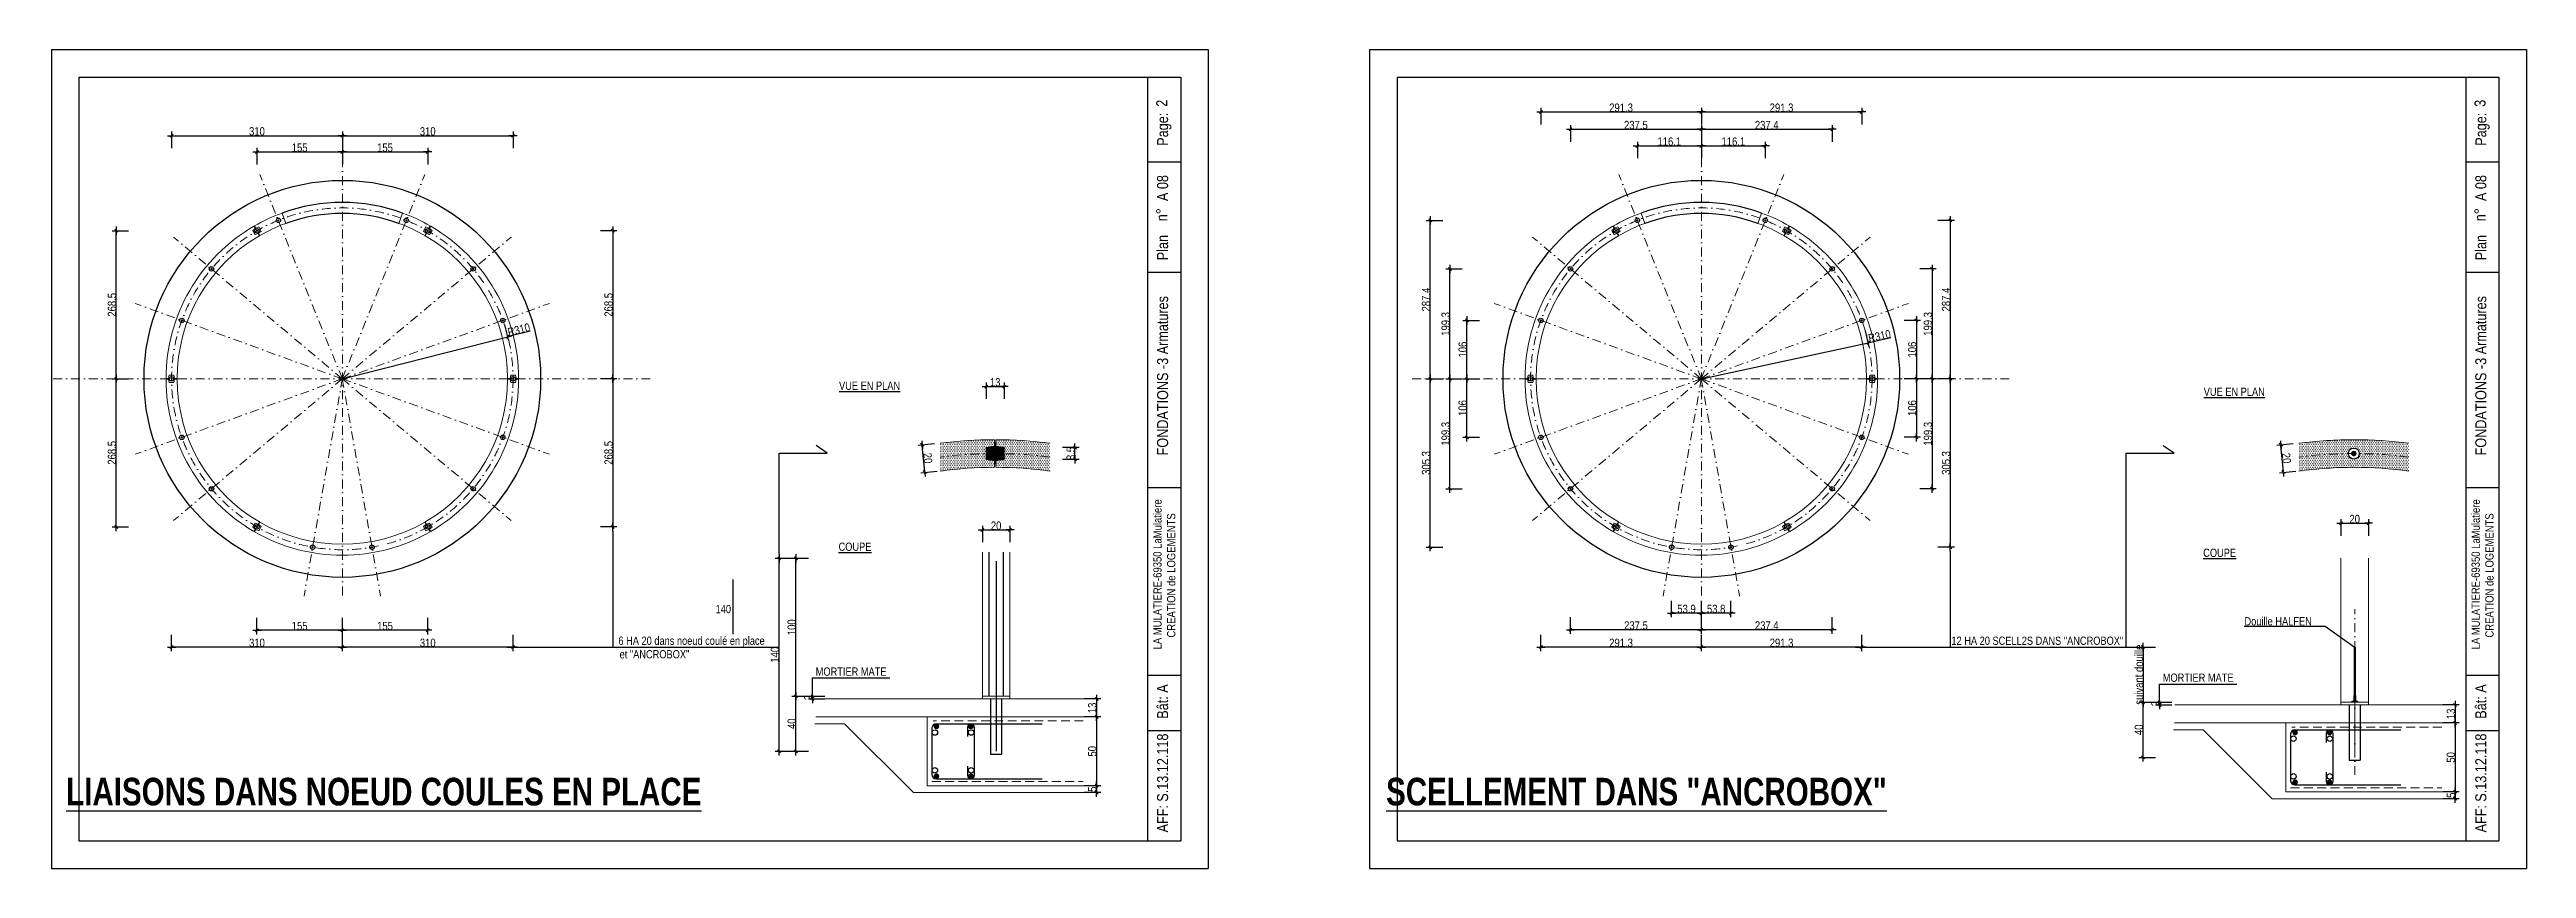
# Model space of a CAD drawing. Header units: centimetres. Extents: x 21705 to 41805, y -18708 to 100.
# Drawn here: x 26964 to 31461, y -18708 to -17223 of the extents above; entities that cross this region are included whole.
import ezdxf
from ezdxf.enums import TextEntityAlignment as Align

# ---------------------------------------------------------------- set-up
doc = ezdxf.new("R2010")
doc.units = ezdxf.units.CM
doc.header["$LTSCALE"] = 25.4
doc.header["$PDMODE"] = 1
doc.header["$PDSIZE"] = -2
doc.linetypes.add('CACHE', pattern=[9.525, 6.35, -3.175])
doc.linetypes.add('TIRETPT2', pattern=[12.7, 6.35, -3.175, 0, -3.175])
for name, color, linetype in [('01_cote_gen', 4, 'Continuous'), ('01_fenetres', 171, 'Continuous'), ('01_linteaux', 2, 'Continuous'), ('01_poch_BN', 9, 'Continuous'), ('01_poch_murs', 253, 'Continuous'), ('01_texte', 230, 'Continuous'), ('AA_COTES', 2, 'Continuous')]:
    doc.layers.add(name, color=color, linetype=linetype)
doc.layers.add('01_murs_coup', color=5, linetype='Continuous', lineweight=60)
doc.layers.add('B Général', color=7, linetype='Continuous', lineweight=5)
doc.styles.add('impact', font='impact.ttf')
doc.styles.add('MATTE_TXT', font='arial.ttf')
doc.styles.add('STYLE2', font='ARIALN.TTF')
doc.linetypes.add('ZIGZAG', pattern='A,0.00254,-5.08,[131,ltypeshp.shx,S=5.08,R=0,X=-5.08,Y=0],-10.16,[131,ltypeshp.shx,S=5.08,R=180,X=5.08,Y=0],-5.08', length=20.32254)
doc.dimstyles.new('JB10', dxfattribs={"dimscale": 0.1, "dimtxt": 150, "dimasz": 15, "dimexe": 0.1, "dimexo": 0.1, "dimgap": 0.09, "dimtad": 1, "dimdec": 1, "dimlfac": 0.2, "dimdsep": 46, "dimtxsty": 'STYLE2', "dimblk1": 'BOND_G', "dimblk2": 'BOND_D', "dimsah": 1, "dimcen": 1.5, "dimdle": 0.01, "dimse1": 1, "dimse2": 1, "dimclrd": 4, "dimclre": 2, "dimclrt": 6, "dimazin": 2, "dimtfac": 2.333333, "dimtdec": 1, "dimtix": 1, "dimtmove": 2, "dimatfit": 3, "dimldrblk": 'BOND_G', "dimfxl": 1, "dimtolj": 1, "dimtzin": 0, "dimarcsym": 0})
doc.dimstyles.new('JB5', dxfattribs={"dimscale": 0.1, "dimtxt": 150, "dimasz": 15, "dimexe": 0.1, "dimexo": 0.1, "dimgap": 0.09, "dimtad": 1, "dimdec": 1, "dimlfac": 0.4, "dimdsep": 46, "dimtxsty": 'STYLE2', "dimblk1": 'BOND_G', "dimblk2": 'BOND_D', "dimsah": 1, "dimcen": 1.5, "dimdle": 0.01, "dimse1": 1, "dimse2": 1, "dimclrd": 4, "dimclre": 2, "dimclrt": 6, "dimazin": 2, "dimtfac": 2.333333, "dimtdec": 1, "dimtix": 1, "dimtmove": 2, "dimatfit": 3, "dimldrblk": 'BOND_G', "dimfxl": 1, "dimtolj": 1, "dimtzin": 0, "dimarcsym": 0})
doc.dimstyles.new('JB50', dxfattribs={"dimscale": 0.1, "dimtxt": 150, "dimasz": 15, "dimexe": 0.1, "dimexo": 0.1, "dimgap": 0.09, "dimtad": 1, "dimdec": 1, "dimdsep": 46, "dimtxsty": 'STYLE2', "dimblk1": 'BOND_G', "dimblk2": 'BOND_D', "dimsah": 1, "dimcen": 1.5, "dimdle": 0.01, "dimse1": 1, "dimse2": 1, "dimclrd": 4, "dimclre": 2, "dimclrt": 6, "dimazin": 2, "dimtfac": 2.333333, "dimtdec": 1, "dimtix": 1, "dimtmove": 2, "dimatfit": 3, "dimldrblk": 'BOND_G', "dimfxl": 1, "dimtolj": 1, "dimtzin": 0, "dimarcsym": 0})

msp = doc.modelspace()

# ---------------------------------------------------------------- texts
at = {"layer": '01_texte', "style": 'STYLE2'}
for s, height, p in [('2', 20, (28993.56, -17326.61)), ('Page:', 20, (28995, -17397.3)), ('3', 20, (31386.56, -17326.61)), ('Page:', 20, (31388, -17397.3)), (' A 08', 20, (28995, -17503.94)), (' A 08', 20, (31388, -17503.94)), ('n%%D', 20, (28993.56, -17534.28)), ('n%%D', 20, (31386.56, -17534.28)), ('Plan', 20, (28995, -17604.96)), ('Plan', 20, (31388, -17604.96)), ('FONDATIONS -3 Armatures', 20, (28995, -17958.83)), ('FONDATIONS -3 Armatures', 20, (31388, -17958.83)), ('LA MULATIERE-69350 LaMulatiere', 15, (28983.14, -18310.68)), ('CREATION de LOGEMENTS', 15, (29008.14, -18289.2)), ('LA MULATIERE-69350 LaMulatiere', 15, (31376.14, -18310.68)), ('CREATION de LOGEMENTS', 15, (31401.14, -18289.2)), ('Bât: A', 20, (28995, -18436.42)), ('Bât: A', 20, (31388, -18436.42)), ('S.13.12.118', 20, (28995, -18586.92)), ('S.13.12.118', 20, (31388, -18586.92)), ('AFF:', 20, (28995, -18642.58)), ('AFF:', 20, (31388, -18642.58))]:
    msp.add_text(s, height=height, rotation=90, dxfattribs=at).set_placement(p)
at = {"layer": '01_texte', "style": 'MATTE_TXT', "width": 0.8}
for s, p in [('%%UVUE EN PLAN', (28453.11, -17844.47)), ('%%UVUE EN PLAN', (30930.41, -17855.47)), ('%%UCOUPE', (28426.61, -18136.47)), ('%%UCOUPE', (30903.91, -18147.47)), ('140', (28187.61, -18249.47)), ('Douille HALFEN', (31010.08, -18271.71)), ('6 HA 20 dans noeud coulé en place  ', (28134.61, -18306.97)), ('12 HA 20 SCELL2S DANS "ANCROBOX"', (30572.91, -18306.97)), ('et "ANCROBOX"', (28062.61, -18331.47)), ('MORTIER MATE', (28419.61, -18362.97)), ('MORTIER MATE', (30864.91, -18373.97))]:
    msp.add_text(s, height=15, dxfattribs=at).set_placement(p, align=Align.BOTTOM_CENTER)
at = {"layer": '01_texte', "style": 'impact'}
for s, p in [('%%ULIAISONS DANS NOEUD COULES EN PLACE', (27571.18, -18608.58)), ('%%USCELLEMENT DANS "ANCROBOX"', (29845.18, -18608.58))]:
    msp.add_text(s, height=50, dxfattribs=at).set_placement(p, align=Align.BOTTOM_CENTER)

# ---------------------------------------------------------------- blocks, each defined once
blk = doc.blocks.new('BOND_G')
at = {"layer": 'AA_COTES', "color": 0}
for p, q in [((5, 0), (-5, 0)), ((1.8, 1.8), (-1.8, -1.8)), ((0, -5), (0, 15))]:
    blk.add_line(p, q, dxfattribs=at)
blk = doc.blocks.new('BOND_D')
at = {"layer": 'AA_COTES', "color": 0}
for p, q in [((5, 0), (-5, 0)), ((-1.8, -1.8), (1.8, 1.8)), ((0, 5), (0, -15))]:
    blk.add_line(p, q, dxfattribs=at)
blk = doc.blocks.new('*D3')
at = {"layer": '01_cote_gen', "color": 4, "lineweight": -2, "transparency": 16777216}
blk.add_line((28865.1, -18434.5), (28865.1, -18556.5), dxfattribs=at)
at = {"layer": 'Defpoints', "color": 0, "transparency": 16777216}
for p in [(28842.5, -18433), (28842.5, -18558), (28865.1, -18558)]:
    blk.add_point(p, dxfattribs=at)
at = {"layer": '01_cote_gen', "color": 4, "lineweight": -2, "transparency": 16777216, "xscale": 1.5, "yscale": 1.5, "zscale": 1.5}
for name, p, rotation in [('BOND_G', (28865.1, -18433), 90), ('BOND_D', (28865.1, -18558), 270)]:
    blk.add_blockref(name, p, dxfattribs=dict(at, rotation=rotation))
at = {"layer": '01_cote_gen', "color": 6, "transparency": 16777216, "insert": (28857.4, -18495.5), "char_height": 15, "attachment_point": 5, "rotation": 90, "style": 'STYLE2'}
blk.add_mtext('\\A1;50', dxfattribs=at)
blk = doc.blocks.new('*D4')
at = {"layer": '01_cote_gen', "color": 4, "lineweight": -2, "transparency": 16777216}
blk.add_line((28865.1, -18559.5), (28865.1, -18569), dxfattribs=at)
at = {"layer": 'Defpoints', "color": 0, "transparency": 16777216}
for p in [(28842.6, -18558), (28842.5, -18570.5), (28865.1, -18570.5)]:
    blk.add_point(p, dxfattribs=at)
at = {"layer": '01_cote_gen', "color": 4, "lineweight": -2, "transparency": 16777216, "xscale": 1.5, "yscale": 1.5, "zscale": 1.5}
for name, p, rotation in [('BOND_G', (28865.1, -18558), 90), ('BOND_D', (28865.1, -18570.5), 270)]:
    blk.add_blockref(name, p, dxfattribs=dict(at, rotation=rotation))
at = {"layer": '01_cote_gen', "color": 6, "transparency": 16777216, "insert": (28857.4, -18564.2), "char_height": 15, "attachment_point": 5, "rotation": 90, "style": 'STYLE2'}
blk.add_mtext('\\A1;5', dxfattribs=at)
blk = doc.blocks.new('*D30')
at = {"layer": '01_cote_gen', "color": 4, "lineweight": -2, "transparency": 16777216}
for p, q in [((27496, -17820), (27796.5, -17743.9)), ((27837.1, -17733.6), (27797.9, -17743.5))]:
    blk.add_line(p, q, dxfattribs=at)
at = {"layer": 'Defpoints', "color": 0, "transparency": 16777216}
for p in [(27796.5, -17743.9), (27496, -17820)]:
    blk.add_point(p, dxfattribs=at)
at = {"layer": '01_cote_gen', "color": 4, "lineweight": -2, "transparency": 16777216, "xscale": 1.5, "yscale": 1.5, "zscale": 1.5, "rotation": 194.2149509525672}
blk.add_blockref('BOND_D', (27796.5, -17743.9), dxfattribs=at)
at = {"layer": '01_cote_gen', "color": 6, "transparency": 16777216, "insert": (27816.4, -17730.9), "char_height": 15, "attachment_point": 5, "rotation": 14.215, "style": 'STYLE2'}
blk.add_mtext('\\A1;R310', dxfattribs=at)
blk = doc.blocks.new('*D31')
at = {"layer": '01_cote_gen', "color": 4, "lineweight": -2, "transparency": 16777216}
blk.add_line((27497.5, -17408.5), (27649.5, -17408.5), dxfattribs=at)
at = {"layer": 'Defpoints', "color": 0, "transparency": 16777216}
for p in [(27651, -17408.5), (27496, -17460), (27651, -17551.5)]:
    blk.add_point(p, dxfattribs=at)
at = {"layer": '01_cote_gen', "color": 4, "lineweight": -2, "transparency": 16777216, "xscale": 1.5, "yscale": 1.5, "zscale": 1.5, "rotation": 180}
blk.add_blockref('BOND_G', (27496, -17408.5), dxfattribs=at)
at = {"layer": '01_cote_gen', "color": 4, "lineweight": -2, "transparency": 16777216, "xscale": 1.5, "yscale": 1.5, "zscale": 1.5}
blk.add_blockref('BOND_D', (27651, -17408.5), dxfattribs=at)
at = {"layer": '01_cote_gen', "color": 6, "transparency": 16777216, "insert": (27573.5, -17400.8), "char_height": 15, "attachment_point": 5, "style": 'STYLE2'}
blk.add_mtext('\\A1;155', dxfattribs=at)
blk = doc.blocks.new('*D32')
at = {"layer": '01_cote_gen', "color": 4, "lineweight": -2, "transparency": 16777216}
blk.add_line((27497.5, -17379), (27804.5, -17379), dxfattribs=at)
at = {"layer": 'Defpoints', "color": 0, "transparency": 16777216}
for p in [(27806, -17379), (27496, -17460), (27806, -17820)]:
    blk.add_point(p, dxfattribs=at)
at = {"layer": '01_cote_gen', "color": 4, "lineweight": -2, "transparency": 16777216, "xscale": 1.5, "yscale": 1.5, "zscale": 1.5, "rotation": 180}
blk.add_blockref('BOND_G', (27496, -17379), dxfattribs=at)
at = {"layer": '01_cote_gen', "color": 4, "lineweight": -2, "transparency": 16777216, "xscale": 1.5, "yscale": 1.5, "zscale": 1.5}
blk.add_blockref('BOND_D', (27806, -17379), dxfattribs=at)
at = {"layer": '01_cote_gen', "color": 6, "transparency": 16777216, "insert": (27651, -17371.3), "char_height": 15, "attachment_point": 5, "style": 'STYLE2'}
blk.add_mtext('\\A1;310', dxfattribs=at)
blk = doc.blocks.new('*D33')
at = {"layer": '01_cote_gen', "color": 4, "lineweight": -2, "transparency": 16777216}
blk.add_line((27342.5, -17408.5), (27494.5, -17408.5), dxfattribs=at)
at = {"layer": 'Defpoints', "color": 0, "transparency": 16777216}
for p in [(27496, -17408.5), (27496, -17431), (27341, -17551.5)]:
    blk.add_point(p, dxfattribs=at)
at = {"layer": '01_cote_gen', "color": 4, "lineweight": -2, "transparency": 16777216, "xscale": 1.5, "yscale": 1.5, "zscale": 1.5, "rotation": 180}
blk.add_blockref('BOND_G', (27341, -17408.5), dxfattribs=at)
at = {"layer": '01_cote_gen', "color": 4, "lineweight": -2, "transparency": 16777216, "xscale": 1.5, "yscale": 1.5, "zscale": 1.5}
blk.add_blockref('BOND_D', (27496, -17408.5), dxfattribs=at)
at = {"layer": '01_cote_gen', "color": 6, "transparency": 16777216, "insert": (27418.5, -17400.8), "char_height": 15, "attachment_point": 5, "style": 'STYLE2'}
blk.add_mtext('\\A1;155', dxfattribs=at)
blk = doc.blocks.new('*D34')
at = {"layer": '01_cote_gen', "color": 4, "lineweight": -2, "transparency": 16777216}
blk.add_line((27187.5, -17379), (27494.5, -17379), dxfattribs=at)
at = {"layer": 'Defpoints', "color": 0, "transparency": 16777216}
for p in [(27496, -17379), (27186, -17821), (27496, -17852.5)]:
    blk.add_point(p, dxfattribs=at)
at = {"layer": '01_cote_gen', "color": 4, "lineweight": -2, "transparency": 16777216, "xscale": 1.5, "yscale": 1.5, "zscale": 1.5, "rotation": 180}
blk.add_blockref('BOND_G', (27186, -17379), dxfattribs=at)
at = {"layer": '01_cote_gen', "color": 4, "lineweight": -2, "transparency": 16777216, "xscale": 1.5, "yscale": 1.5, "zscale": 1.5}
blk.add_blockref('BOND_D', (27496, -17379), dxfattribs=at)
at = {"layer": '01_cote_gen', "color": 6, "transparency": 16777216, "insert": (27341, -17371.3), "char_height": 15, "attachment_point": 5, "style": 'STYLE2'}
blk.add_mtext('\\A1;310', dxfattribs=at)
blk = doc.blocks.new('*D35')
at = {"layer": '01_cote_gen', "color": 4, "lineweight": -2, "transparency": 16777216}
blk.add_line((27804.5, -18306.5), (27497.5, -18306.5), dxfattribs=at)
at = {"layer": 'Defpoints', "color": 0, "transparency": 16777216}
for p in [(27806, -17820), (27496, -18084), (27496, -18306.5)]:
    blk.add_point(p, dxfattribs=at)
at = {"layer": '01_cote_gen', "color": 4, "lineweight": -2, "transparency": 16777216, "xscale": 1.5, "yscale": 1.5, "zscale": 1.5, "rotation": 180}
blk.add_blockref('BOND_D', (27496, -18306.5), dxfattribs=at)
at = {"layer": '01_cote_gen', "color": 4, "lineweight": -2, "transparency": 16777216, "xscale": 1.5, "yscale": 1.5, "zscale": 1.5}
blk.add_blockref('BOND_G', (27806, -18306.5), dxfattribs=at)
at = {"layer": '01_cote_gen', "color": 6, "transparency": 16777216, "insert": (27651, -18298.8), "char_height": 15, "attachment_point": 5, "style": 'STYLE2'}
blk.add_mtext('\\A1;310', dxfattribs=at)
blk = doc.blocks.new('*D36')
at = {"layer": '01_cote_gen', "color": 4, "lineweight": -2, "transparency": 16777216}
blk.add_line((27494.5, -18306.5), (27187.5, -18306.5), dxfattribs=at)
at = {"layer": 'Defpoints', "color": 0, "transparency": 16777216}
for p in [(27186, -17820), (27496, -18220), (27186, -18306.5)]:
    blk.add_point(p, dxfattribs=at)
at = {"layer": '01_cote_gen', "color": 4, "lineweight": -2, "transparency": 16777216, "xscale": 1.5, "yscale": 1.5, "zscale": 1.5, "rotation": 180}
blk.add_blockref('BOND_D', (27186, -18306.5), dxfattribs=at)
at = {"layer": '01_cote_gen', "color": 4, "lineweight": -2, "transparency": 16777216, "xscale": 1.5, "yscale": 1.5, "zscale": 1.5}
blk.add_blockref('BOND_G', (27496, -18306.5), dxfattribs=at)
at = {"layer": '01_cote_gen', "color": 6, "transparency": 16777216, "insert": (27341, -18298.8), "char_height": 15, "attachment_point": 5, "style": 'STYLE2'}
blk.add_mtext('\\A1;310', dxfattribs=at)
blk = doc.blocks.new('*D37')
at = {"layer": '01_cote_gen', "color": 4, "lineweight": -2, "transparency": 16777216}
blk.add_line((27649.5, -18276), (27497.5, -18276), dxfattribs=at)
at = {"layer": 'Defpoints', "color": 0, "transparency": 16777216}
for p in [(27496, -18088.5), (27651, -18088.5), (27496, -18276)]:
    blk.add_point(p, dxfattribs=at)
at = {"layer": '01_cote_gen', "color": 4, "lineweight": -2, "transparency": 16777216, "xscale": 1.5, "yscale": 1.5, "zscale": 1.5, "rotation": 180}
blk.add_blockref('BOND_D', (27496, -18276), dxfattribs=at)
at = {"layer": '01_cote_gen', "color": 4, "lineweight": -2, "transparency": 16777216, "xscale": 1.5, "yscale": 1.5, "zscale": 1.5}
blk.add_blockref('BOND_G', (27651, -18276), dxfattribs=at)
at = {"layer": '01_cote_gen', "color": 6, "transparency": 16777216, "insert": (27573.5, -18268.3), "char_height": 15, "attachment_point": 5, "style": 'STYLE2'}
blk.add_mtext('\\A1;155', dxfattribs=at)
blk = doc.blocks.new('*D38')
at = {"layer": '01_cote_gen', "color": 4, "lineweight": -2, "transparency": 16777216}
blk.add_line((27494.5, -18276), (27342.5, -18276), dxfattribs=at)
at = {"layer": 'Defpoints', "color": 0, "transparency": 16777216}
for p in [(27341, -18088.5), (27496, -18080), (27341, -18276)]:
    blk.add_point(p, dxfattribs=at)
at = {"layer": '01_cote_gen', "color": 4, "lineweight": -2, "transparency": 16777216, "xscale": 1.5, "yscale": 1.5, "zscale": 1.5, "rotation": 180}
blk.add_blockref('BOND_D', (27341, -18276), dxfattribs=at)
at = {"layer": '01_cote_gen', "color": 4, "lineweight": -2, "transparency": 16777216, "xscale": 1.5, "yscale": 1.5, "zscale": 1.5}
blk.add_blockref('BOND_G', (27496, -18276), dxfattribs=at)
at = {"layer": '01_cote_gen', "color": 6, "transparency": 16777216, "insert": (27418.5, -18268.3), "char_height": 15, "attachment_point": 5, "style": 'STYLE2'}
blk.add_mtext('\\A1;155', dxfattribs=at)
blk = doc.blocks.new('*D39')
at = {"layer": '01_cote_gen', "color": 4, "lineweight": -2, "transparency": 16777216}
blk.add_line((27085.5, -17818.5), (27085.5, -17553), dxfattribs=at)
at = {"layer": 'Defpoints', "color": 0, "transparency": 16777216}
for p in [(27085.5, -17551.5), (27341, -17551.5), (27109.5, -17820)]:
    blk.add_point(p, dxfattribs=at)
at = {"layer": '01_cote_gen', "color": 4, "lineweight": -2, "transparency": 16777216, "xscale": 1.5, "yscale": 1.5, "zscale": 1.5}
for name, p, rotation in [('BOND_D', (27085.5, -17551.5), 90), ('BOND_G', (27085.5, -17820), 270)]:
    blk.add_blockref(name, p, dxfattribs=dict(at, rotation=rotation))
at = {"layer": '01_cote_gen', "color": 6, "transparency": 16777216, "insert": (27077.8, -17685.8), "char_height": 15, "attachment_point": 5, "rotation": 90, "style": 'STYLE2'}
blk.add_mtext('\\A1;268.5', dxfattribs=at)
blk = doc.blocks.new('*D40')
at = {"layer": '01_cote_gen', "color": 4, "lineweight": -2, "transparency": 16777216}
blk.add_line((27085.5, -18087), (27085.5, -17821.5), dxfattribs=at)
at = {"layer": 'Defpoints', "color": 0, "transparency": 16777216}
for p in [(27085.5, -17820), (27108, -17820), (27341, -18088.5)]:
    blk.add_point(p, dxfattribs=at)
at = {"layer": '01_cote_gen', "color": 4, "lineweight": -2, "transparency": 16777216, "xscale": 1.5, "yscale": 1.5, "zscale": 1.5}
for name, p, rotation in [('BOND_D', (27085.5, -17820), 90), ('BOND_G', (27085.5, -18088.5), 270)]:
    blk.add_blockref(name, p, dxfattribs=dict(at, rotation=rotation))
at = {"layer": '01_cote_gen', "color": 6, "transparency": 16777216, "insert": (27077.8, -17954.2), "char_height": 15, "attachment_point": 5, "rotation": 90, "style": 'STYLE2'}
blk.add_mtext('\\A1;268.5', dxfattribs=at)
blk = doc.blocks.new('*D41')
at = {"layer": '01_cote_gen', "color": 4, "lineweight": -2, "transparency": 16777216}
blk.add_line((27987, -17821.5), (27987, -18087), dxfattribs=at)
at = {"layer": 'Defpoints', "color": 0, "transparency": 16777216}
for p in [(27944.5, -17820), (27651, -18088.5), (27987, -18088.5)]:
    blk.add_point(p, dxfattribs=at)
at = {"layer": '01_cote_gen', "color": 4, "lineweight": -2, "transparency": 16777216, "xscale": 1.5, "yscale": 1.5, "zscale": 1.5}
for name, p, rotation in [('BOND_G', (27987, -17820), 90), ('BOND_D', (27987, -18088.5), 270)]:
    blk.add_blockref(name, p, dxfattribs=dict(at, rotation=rotation))
at = {"layer": '01_cote_gen', "color": 6, "transparency": 16777216, "insert": (27979.3, -17954.2), "char_height": 15, "attachment_point": 5, "rotation": 90, "style": 'STYLE2'}
blk.add_mtext('\\A1;268.5', dxfattribs=at)
blk = doc.blocks.new('*D42')
at = {"layer": '01_cote_gen', "color": 4, "lineweight": -2, "transparency": 16777216}
blk.add_line((27987, -17553), (27987, -17818.5), dxfattribs=at)
at = {"layer": 'Defpoints', "color": 0, "transparency": 16777216}
for p in [(27651, -17551.5), (27651, -17820), (27987, -17820)]:
    blk.add_point(p, dxfattribs=at)
at = {"layer": '01_cote_gen', "color": 4, "lineweight": -2, "transparency": 16777216, "xscale": 1.5, "yscale": 1.5, "zscale": 1.5}
for name, p, rotation in [('BOND_G', (27987, -17551.5), 90), ('BOND_D', (27987, -17820), 270)]:
    blk.add_blockref(name, p, dxfattribs=dict(at, rotation=rotation))
at = {"layer": '01_cote_gen', "color": 6, "transparency": 16777216, "insert": (27979.3, -17685.8), "char_height": 15, "attachment_point": 5, "rotation": 90, "style": 'STYLE2'}
blk.add_mtext('\\A1;268.5', dxfattribs=at)
blk = doc.blocks.new('*D68')
at = {"layer": '01_cote_gen', "color": 4, "lineweight": -2, "transparency": 16777216}
blk.add_line((28865.1, -18402), (28865.1, -18431.5), dxfattribs=at)
at = {"layer": 'Defpoints', "color": 0, "transparency": 16777216}
for p in [(28842.5, -18400.5), (28842.6, -18433), (28865.1, -18433)]:
    blk.add_point(p, dxfattribs=at)
at = {"layer": '01_cote_gen', "color": 4, "lineweight": -2, "transparency": 16777216, "xscale": 1.5, "yscale": 1.5, "zscale": 1.5}
for name, p, rotation in [('BOND_G', (28865.1, -18400.5), 90), ('BOND_D', (28865.1, -18433), 270)]:
    blk.add_blockref(name, p, dxfattribs=dict(at, rotation=rotation))
at = {"layer": '01_cote_gen', "color": 6, "transparency": 16777216, "insert": (28857.4, -18416.8), "char_height": 15, "attachment_point": 5, "rotation": 90, "style": 'STYLE2'}
blk.add_mtext('\\A1;13', dxfattribs=at)
blk = doc.blocks.new('*D69')
at = {"layer": '01_cote_gen', "color": 4, "lineweight": -2, "transparency": 16777216}
blk.add_line((28319.5, -18494), (28319.5, -18397), dxfattribs=at)
at = {"layer": 'Defpoints', "color": 0, "transparency": 16777216}
for p in [(28319.5, -18395.5), (28372, -18395.5), (28342, -18495.5)]:
    blk.add_point(p, dxfattribs=at)
at = {"layer": '01_cote_gen', "color": 4, "lineweight": -2, "transparency": 16777216, "xscale": 1.5, "yscale": 1.5, "zscale": 1.5}
for name, p, rotation in [('BOND_D', (28319.5, -18395.5), 90), ('BOND_G', (28319.5, -18495.5), 270)]:
    blk.add_blockref(name, p, dxfattribs=dict(at, rotation=rotation))
at = {"layer": '01_cote_gen', "color": 6, "transparency": 16777216, "insert": (28311.8, -18445.5), "char_height": 15, "attachment_point": 5, "rotation": 90, "style": 'STYLE2'}
blk.add_mtext('\\A1;40', dxfattribs=at)
blk = doc.blocks.new('*D70')
at = {"layer": '01_cote_gen', "color": 4, "lineweight": -2, "transparency": 16777216}
blk.add_line((28319.5, -18394), (28319.5, -18147), dxfattribs=at)
at = {"layer": 'Defpoints', "color": 0, "transparency": 16777216}
for p in [(28319.5, -18145.5), (28342, -18145.5), (28350, -18395.5)]:
    blk.add_point(p, dxfattribs=at)
at = {"layer": '01_cote_gen', "color": 4, "lineweight": -2, "transparency": 16777216, "xscale": 1.5, "yscale": 1.5, "zscale": 1.5}
for name, p, rotation in [('BOND_D', (28319.5, -18145.5), 90), ('BOND_G', (28319.5, -18395.5), 270)]:
    blk.add_blockref(name, p, dxfattribs=dict(at, rotation=rotation))
at = {"layer": '01_cote_gen', "color": 6, "transparency": 16777216, "insert": (28311.8, -18270.5), "char_height": 15, "attachment_point": 5, "rotation": 90, "style": 'STYLE2'}
blk.add_mtext('\\A1;100', dxfattribs=at)
blk = doc.blocks.new('*D71')
at = {"layer": '01_cote_gen', "color": 4, "lineweight": -2, "transparency": 16777216}
blk.add_line((28289, -18494), (28289, -18147), dxfattribs=at)
at = {"layer": 'Defpoints', "color": 0, "transparency": 16777216}
for p in [(28289, -18145.5), (28342, -18145.5), (28342, -18495.5)]:
    blk.add_point(p, dxfattribs=at)
at = {"layer": '01_cote_gen', "color": 4, "lineweight": -2, "transparency": 16777216, "xscale": 1.5, "yscale": 1.5, "zscale": 1.5}
for name, p, rotation in [('BOND_D', (28289, -18145.5), 90), ('BOND_G', (28289, -18495.5), 270)]:
    blk.add_blockref(name, p, dxfattribs=dict(at, rotation=rotation))
at = {"layer": '01_cote_gen', "color": 6, "transparency": 16777216, "insert": (28281.3, -18320.5), "char_height": 15, "attachment_point": 5, "rotation": 90, "style": 'STYLE2'}
blk.add_mtext('\\A1;140', dxfattribs=at)
blk = doc.blocks.new('*D72')
at = {"layer": '01_cote_gen', "color": 4, "lineweight": -2, "transparency": 16777216}
for p, q in [((28349.5, -18394), (28349.5, -18392.5)), ((28349.5, -18395.5), (28349.5, -18400.5)), ((28349.5, -18402), (28349.5, -18403.5))]:
    blk.add_line(p, q, dxfattribs=at)
at = {"layer": 'Defpoints', "color": 0, "transparency": 16777216}
for p in [(28349.5, -18400.5), (28372, -18395.5), (28372, -18400.5)]:
    blk.add_point(p, dxfattribs=at)
at = {"layer": '01_cote_gen', "color": 4, "lineweight": -2, "transparency": 16777216, "xscale": 1.5, "yscale": 1.5, "zscale": 1.5}
for name, p, rotation in [('BOND_G', (28349.5, -18395.5), 270), ('BOND_D', (28349.5, -18400.5), 90)]:
    blk.add_blockref(name, p, dxfattribs=dict(at, rotation=rotation))
at = {"layer": '01_cote_gen', "color": 6, "transparency": 16777216, "insert": (28342, -18398), "char_height": 15, "attachment_point": 5, "rotation": 90, "style": 'STYLE2'}
blk.add_mtext('\\A1;2', dxfattribs=at)
blk = doc.blocks.new('*D73')
at = {"layer": '01_cote_gen', "color": 4, "lineweight": -2, "transparency": 16777216}
blk.add_line((28659.3, -18094), (28706.3, -18094), dxfattribs=at)
at = {"layer": 'Defpoints', "color": 0, "transparency": 16777216}
for p in [(28707.8, -18094), (28657.8, -18134.5), (28707.8, -18134.5)]:
    blk.add_point(p, dxfattribs=at)
at = {"layer": '01_cote_gen', "color": 4, "lineweight": -2, "transparency": 16777216, "xscale": 1.5, "yscale": 1.5, "zscale": 1.5, "rotation": 180}
blk.add_blockref('BOND_G', (28657.8, -18094), dxfattribs=at)
at = {"layer": '01_cote_gen', "color": 4, "lineweight": -2, "transparency": 16777216, "xscale": 1.5, "yscale": 1.5, "zscale": 1.5}
blk.add_blockref('BOND_D', (28707.8, -18094), dxfattribs=at)
at = {"layer": '01_cote_gen', "color": 6, "transparency": 16777216, "insert": (28682.8, -18086.3), "char_height": 15, "attachment_point": 5, "style": 'STYLE2'}
blk.add_mtext('\\A1;20', dxfattribs=at)
blk = doc.blocks.new('*D74')
at = {"layer": '01_cote_gen', "color": 4, "lineweight": -2, "transparency": 16777216}
blk.add_line((28553.5, -17988), (28548.8, -17941.2), dxfattribs=at)
at = {"layer": 'Defpoints', "color": 0, "transparency": 16777216}
for p in [(28548.6, -17939.8), (28601, -17934.5), (28606, -17984.2)]:
    blk.add_point(p, dxfattribs=at)
at = {"layer": '01_cote_gen', "color": 4, "lineweight": -2, "transparency": 16777216, "xscale": 1.5, "yscale": 1.5, "zscale": 1.5}
for name, p, rotation in [('BOND_D', (28548.6, -17939.8), 95.75057313637608), ('BOND_G', (28553.6, -17989.5), 275.7505731363761)]:
    blk.add_blockref(name, p, dxfattribs=dict(at, rotation=rotation))
at = {"layer": '01_cote_gen', "color": 6, "transparency": 16777216, "insert": (28558.8, -17963.9), "char_height": 15, "attachment_point": 5, "rotation": 275.7506, "style": 'STYLE2'}
blk.add_mtext('\\A1;20', dxfattribs=at)
blk = doc.blocks.new('*D75')
at = {"layer": '01_cote_gen', "color": 4, "lineweight": -2, "transparency": 16777216}
blk.add_line((28666.4, -17834), (28695.9, -17834), dxfattribs=at)
at = {"layer": 'Defpoints', "color": 0, "transparency": 16777216}
for p in [(28697.4, -17834), (28664.9, -17944.8), (28697.4, -17944.8)]:
    blk.add_point(p, dxfattribs=at)
at = {"layer": '01_cote_gen', "color": 4, "lineweight": -2, "transparency": 16777216, "xscale": 1.5, "yscale": 1.5, "zscale": 1.5, "rotation": 180}
blk.add_blockref('BOND_G', (28664.9, -17834), dxfattribs=at)
at = {"layer": '01_cote_gen', "color": 4, "lineweight": -2, "transparency": 16777216, "xscale": 1.5, "yscale": 1.5, "zscale": 1.5}
blk.add_blockref('BOND_D', (28697.4, -17834), dxfattribs=at)
at = {"layer": '01_cote_gen', "color": 6, "transparency": 16777216, "insert": (28681.1, -17826.3), "char_height": 15, "attachment_point": 5, "style": 'STYLE2'}
blk.add_mtext('\\A1;13', dxfattribs=at)
blk = doc.blocks.new('*D76')
at = {"layer": '01_cote_gen', "color": 4, "lineweight": -2, "transparency": 16777216}
for p, q in [((28826, -17943.3), (28826, -17941.8)), ((28826, -17966), (28826, -17944.8)), ((28826, -17967.5), (28826, -17969))]:
    blk.add_line(p, q, dxfattribs=at)
at = {"layer": 'Defpoints', "color": 0, "transparency": 16777216}
for p in [(28697.4, -17944.8), (28697.4, -17966), (28826, -17944.8)]:
    blk.add_point(p, dxfattribs=at)
at = {"layer": '01_cote_gen', "color": 4, "lineweight": -2, "transparency": 16777216, "xscale": 1.5, "yscale": 1.5, "zscale": 1.5}
for name, p, rotation in [('BOND_D', (28826, -17944.8), 270), ('BOND_G', (28826, -17966), 90)]:
    blk.add_blockref(name, p, dxfattribs=dict(at, rotation=rotation))
at = {"layer": '01_cote_gen', "color": 6, "transparency": 16777216, "insert": (28818.3, -17955.4), "char_height": 15, "attachment_point": 5, "rotation": 90, "style": 'STYLE2'}
blk.add_mtext('\\A1;8.5', dxfattribs=at)
blk = doc.blocks.new('*D5')
at = {"layer": '01_cote_gen', "color": 4, "lineweight": -2, "transparency": 16777216}
blk.add_line((30353.5, -17715.5), (30353.5, -17818.5), dxfattribs=at)
at = {"layer": 'Defpoints', "color": 0, "transparency": 16777216}
for p in [(30246.8, -17714), (30353.5, -17820), (30364.5, -17820)]:
    blk.add_point(p, dxfattribs=at)
at = {"layer": '01_cote_gen', "color": 4, "lineweight": -2, "transparency": 16777216, "xscale": 1.5, "yscale": 1.5, "zscale": 1.5}
for name, p, rotation in [('BOND_G', (30353.5, -17714), 90), ('BOND_D', (30353.5, -17820), 270)]:
    blk.add_blockref(name, p, dxfattribs=dict(at, rotation=rotation))
at = {"layer": '01_cote_gen', "color": 6, "transparency": 16777216, "insert": (30345.8, -17767), "char_height": 15, "attachment_point": 5, "rotation": 90, "style": 'STYLE2'}
blk.add_mtext('\\A1;106', dxfattribs=at)
blk = doc.blocks.new('*D6')
at = {"layer": '01_cote_gen', "color": 4, "lineweight": -2, "transparency": 16777216}
blk.add_line((30382, -17622.2), (30382, -17818.5), dxfattribs=at)
at = {"layer": 'Defpoints', "color": 0, "transparency": 16777216}
for p in [(30193, -17620.7), (30382, -17820), (30386, -17820)]:
    blk.add_point(p, dxfattribs=at)
at = {"layer": '01_cote_gen', "color": 4, "lineweight": -2, "transparency": 16777216, "xscale": 1.5, "yscale": 1.5, "zscale": 1.5}
for name, p, rotation in [('BOND_G', (30382, -17620.7), 90), ('BOND_D', (30382, -17820), 270)]:
    blk.add_blockref(name, p, dxfattribs=dict(at, rotation=rotation))
at = {"layer": '01_cote_gen', "color": 6, "transparency": 16777216, "insert": (30374.3, -17720.4), "char_height": 15, "attachment_point": 5, "rotation": 90, "style": 'STYLE2'}
blk.add_mtext('\\A1;199.3', dxfattribs=at)
blk = doc.blocks.new('*D7')
at = {"layer": '01_cote_gen', "color": 4, "lineweight": -2, "transparency": 16777216}
blk.add_line((30415, -17534.1), (30415, -17818.5), dxfattribs=at)
at = {"layer": 'Defpoints', "color": 0, "transparency": 16777216}
for p in [(30071.6, -17532.6), (30415, -17820), (30416, -17820)]:
    blk.add_point(p, dxfattribs=at)
at = {"layer": '01_cote_gen', "color": 4, "lineweight": -2, "transparency": 16777216, "xscale": 1.5, "yscale": 1.5, "zscale": 1.5}
for name, p, rotation in [('BOND_G', (30415, -17532.6), 90), ('BOND_D', (30415, -17820), 270)]:
    blk.add_blockref(name, p, dxfattribs=dict(at, rotation=rotation))
at = {"layer": '01_cote_gen', "color": 6, "transparency": 16777216, "insert": (30407.3, -17676.3), "char_height": 15, "attachment_point": 5, "rotation": 90, "style": 'STYLE2'}
blk.add_mtext('\\A1;287.4', dxfattribs=at)
blk = doc.blocks.new('*D8')
at = {"layer": '01_cote_gen', "color": 4, "lineweight": -2, "transparency": 16777216}
blk.add_line((29537.5, -17818.5), (29537.5, -17715.5), dxfattribs=at)
at = {"layer": 'Defpoints', "color": 0, "transparency": 16777216}
for p in [(29537.5, -17714), (29671.7, -17714), (29622.5, -17820)]:
    blk.add_point(p, dxfattribs=at)
at = {"layer": '01_cote_gen', "color": 4, "lineweight": -2, "transparency": 16777216, "xscale": 1.5, "yscale": 1.5, "zscale": 1.5}
for name, p, rotation in [('BOND_D', (29537.5, -17714), 90), ('BOND_G', (29537.5, -17820), 270)]:
    blk.add_blockref(name, p, dxfattribs=dict(at, rotation=rotation))
at = {"layer": '01_cote_gen', "color": 6, "transparency": 16777216, "insert": (29529.8, -17767), "char_height": 15, "attachment_point": 5, "rotation": 90, "style": 'STYLE2'}
blk.add_mtext('\\A1;106', dxfattribs=at)
blk = doc.blocks.new('*D9')
at = {"layer": '01_cote_gen', "color": 4, "lineweight": -2, "transparency": 16777216}
blk.add_line((29506.5, -17818.5), (29506.5, -17622.2), dxfattribs=at)
at = {"layer": 'Defpoints', "color": 0, "transparency": 16777216}
for p in [(29506.5, -17620.7), (29725.5, -17620.7), (29626.5, -17820)]:
    blk.add_point(p, dxfattribs=at)
at = {"layer": '01_cote_gen', "color": 4, "lineweight": -2, "transparency": 16777216, "xscale": 1.5, "yscale": 1.5, "zscale": 1.5}
for name, p, rotation in [('BOND_D', (29506.5, -17620.7), 90), ('BOND_G', (29506.5, -17820), 270)]:
    blk.add_blockref(name, p, dxfattribs=dict(at, rotation=rotation))
at = {"layer": '01_cote_gen', "color": 6, "transparency": 16777216, "insert": (29498.8, -17720.4), "char_height": 15, "attachment_point": 5, "rotation": 90, "style": 'STYLE2'}
blk.add_mtext('\\A1;199.3', dxfattribs=at)
blk = doc.blocks.new('*D10')
at = {"layer": '01_cote_gen', "color": 4, "lineweight": -2, "transparency": 16777216}
blk.add_line((29471, -17818.5), (29471, -17534.1), dxfattribs=at)
at = {"layer": 'Defpoints', "color": 0, "transparency": 16777216}
for p in [(29471, -17532.6), (29846.9, -17532.6), (29585.5, -17820)]:
    blk.add_point(p, dxfattribs=at)
at = {"layer": '01_cote_gen', "color": 4, "lineweight": -2, "transparency": 16777216, "xscale": 1.5, "yscale": 1.5, "zscale": 1.5}
for name, p, rotation in [('BOND_D', (29471, -17532.6), 90), ('BOND_G', (29471, -17820), 270)]:
    blk.add_blockref(name, p, dxfattribs=dict(at, rotation=rotation))
at = {"layer": '01_cote_gen', "color": 6, "transparency": 16777216, "insert": (29463.3, -17676.3), "char_height": 15, "attachment_point": 5, "rotation": 90, "style": 'STYLE2'}
blk.add_mtext('\\A1;287.4', dxfattribs=at)
blk = doc.blocks.new('*D11')
at = {"layer": '01_cote_gen', "color": 4, "lineweight": -2, "transparency": 16777216}
blk.add_line((30353.5, -17821.5), (30353.5, -17924.5), dxfattribs=at)
at = {"layer": 'Defpoints', "color": 0, "transparency": 16777216}
for p in [(30320.5, -17820), (30215.3, -17926), (30353.5, -17926)]:
    blk.add_point(p, dxfattribs=at)
at = {"layer": '01_cote_gen', "color": 4, "lineweight": -2, "transparency": 16777216, "xscale": 1.5, "yscale": 1.5, "zscale": 1.5}
for name, p, rotation in [('BOND_G', (30353.5, -17820), 90), ('BOND_D', (30353.5, -17926), 270)]:
    blk.add_blockref(name, p, dxfattribs=dict(at, rotation=rotation))
at = {"layer": '01_cote_gen', "color": 6, "transparency": 16777216, "insert": (30345.8, -17873), "char_height": 15, "attachment_point": 5, "rotation": 90, "style": 'STYLE2'}
blk.add_mtext('\\A1;106', dxfattribs=at)
blk = doc.blocks.new('*D12')
at = {"layer": '01_cote_gen', "color": 4, "lineweight": -2, "transparency": 16777216}
blk.add_line((30382, -17821.5), (30382, -18017.8), dxfattribs=at)
at = {"layer": 'Defpoints', "color": 0, "transparency": 16777216}
for p in [(30196, -17820), (30161.5, -18019.3), (30382, -18019.3)]:
    blk.add_point(p, dxfattribs=at)
at = {"layer": '01_cote_gen', "color": 4, "lineweight": -2, "transparency": 16777216, "xscale": 1.5, "yscale": 1.5, "zscale": 1.5}
for name, p, rotation in [('BOND_G', (30382, -17820), 90), ('BOND_D', (30382, -18019.3), 270)]:
    blk.add_blockref(name, p, dxfattribs=dict(at, rotation=rotation))
at = {"layer": '01_cote_gen', "color": 6, "transparency": 16777216, "insert": (30374.3, -17919.6), "char_height": 15, "attachment_point": 5, "rotation": 90, "style": 'STYLE2'}
blk.add_mtext('\\A1;199.3', dxfattribs=at)
blk = doc.blocks.new('*D13')
at = {"layer": '01_cote_gen', "color": 4, "lineweight": -2, "transparency": 16777216}
blk.add_line((30415, -17821.5), (30415, -18123.8), dxfattribs=at)
at = {"layer": 'Defpoints', "color": 0, "transparency": 16777216}
for p in [(30323, -17820), (29977.8, -18125.3), (30415, -18125.3)]:
    blk.add_point(p, dxfattribs=at)
at = {"layer": '01_cote_gen', "color": 4, "lineweight": -2, "transparency": 16777216, "xscale": 1.5, "yscale": 1.5, "zscale": 1.5}
for name, p, rotation in [('BOND_G', (30415, -17820), 90), ('BOND_D', (30415, -18125.3), 270)]:
    blk.add_blockref(name, p, dxfattribs=dict(at, rotation=rotation))
at = {"layer": '01_cote_gen', "color": 6, "transparency": 16777216, "insert": (30407.3, -17972.6), "char_height": 15, "attachment_point": 5, "rotation": 90, "style": 'STYLE2'}
blk.add_mtext('\\A1;305.3', dxfattribs=at)
blk = doc.blocks.new('*D14')
at = {"layer": '01_cote_gen', "color": 4, "lineweight": -2, "transparency": 16777216}
blk.add_line((29537.5, -17924.5), (29537.5, -17821.5), dxfattribs=at)
at = {"layer": 'Defpoints', "color": 0, "transparency": 16777216}
for p in [(29537.5, -17820), (29620, -17820), (29671.7, -17926)]:
    blk.add_point(p, dxfattribs=at)
at = {"layer": '01_cote_gen', "color": 4, "lineweight": -2, "transparency": 16777216, "xscale": 1.5, "yscale": 1.5, "zscale": 1.5}
for name, p, rotation in [('BOND_D', (29537.5, -17820), 90), ('BOND_G', (29537.5, -17926), 270)]:
    blk.add_blockref(name, p, dxfattribs=dict(at, rotation=rotation))
at = {"layer": '01_cote_gen', "color": 6, "transparency": 16777216, "insert": (29529.8, -17873), "char_height": 15, "attachment_point": 5, "rotation": 90, "style": 'STYLE2'}
blk.add_mtext('\\A1;106', dxfattribs=at)
blk = doc.blocks.new('*D15')
at = {"layer": '01_cote_gen', "color": 4, "lineweight": -2, "transparency": 16777216}
blk.add_line((29506.5, -18017.8), (29506.5, -17821.5), dxfattribs=at)
at = {"layer": 'Defpoints', "color": 0, "transparency": 16777216}
for p in [(29506.5, -17820), (29738.5, -17820), (29725.5, -18019.3)]:
    blk.add_point(p, dxfattribs=at)
at = {"layer": '01_cote_gen', "color": 4, "lineweight": -2, "transparency": 16777216, "xscale": 1.5, "yscale": 1.5, "zscale": 1.5}
for name, p, rotation in [('BOND_D', (29506.5, -17820), 90), ('BOND_G', (29506.5, -18019.3), 270)]:
    blk.add_blockref(name, p, dxfattribs=dict(at, rotation=rotation))
at = {"layer": '01_cote_gen', "color": 6, "transparency": 16777216, "insert": (29498.8, -17919.6), "char_height": 15, "attachment_point": 5, "rotation": 90, "style": 'STYLE2'}
blk.add_mtext('\\A1;199.3', dxfattribs=at)
blk = doc.blocks.new('*D16')
at = {"layer": '01_cote_gen', "color": 4, "lineweight": -2, "transparency": 16777216}
blk.add_line((29471, -18123.8), (29471, -17821.5), dxfattribs=at)
at = {"layer": 'Defpoints', "color": 0, "transparency": 16777216}
for p in [(29471, -17820), (29583, -17820), (29909.1, -18125.3)]:
    blk.add_point(p, dxfattribs=at)
at = {"layer": '01_cote_gen', "color": 4, "lineweight": -2, "transparency": 16777216, "xscale": 1.5, "yscale": 1.5, "zscale": 1.5}
for name, p, rotation in [('BOND_D', (29471, -17820), 90), ('BOND_G', (29471, -18125.3), 270)]:
    blk.add_blockref(name, p, dxfattribs=dict(at, rotation=rotation))
at = {"layer": '01_cote_gen', "color": 6, "transparency": 16777216, "insert": (29463.3, -17972.6), "char_height": 15, "attachment_point": 5, "rotation": 90, "style": 'STYLE2'}
blk.add_mtext('\\A1;305.3', dxfattribs=at)
blk = doc.blocks.new('*D17')
at = {"layer": '01_cote_gen', "color": 4, "lineweight": -2, "transparency": 16777216}
blk.add_line((29848.4, -17397.5), (29961.5, -17397.5), dxfattribs=at)
at = {"layer": 'Defpoints', "color": 0, "transparency": 16777216}
for p in [(29963, -17397.5), (29963, -17460), (29846.9, -17532.6)]:
    blk.add_point(p, dxfattribs=at)
at = {"layer": '01_cote_gen', "color": 4, "lineweight": -2, "transparency": 16777216, "xscale": 1.5, "yscale": 1.5, "zscale": 1.5, "rotation": 180}
blk.add_blockref('BOND_G', (29846.9, -17397.5), dxfattribs=at)
at = {"layer": '01_cote_gen', "color": 4, "lineweight": -2, "transparency": 16777216, "xscale": 1.5, "yscale": 1.5, "zscale": 1.5}
blk.add_blockref('BOND_D', (29963, -17397.5), dxfattribs=at)
at = {"layer": '01_cote_gen', "color": 6, "transparency": 16777216, "insert": (29904.9, -17389.8), "char_height": 15, "attachment_point": 5, "style": 'STYLE2'}
blk.add_mtext('\\A1;116.1', dxfattribs=at)
blk = doc.blocks.new('*D18')
at = {"layer": '01_cote_gen', "color": 4, "lineweight": -2, "transparency": 16777216}
blk.add_line((29727, -17367.5), (29961.5, -17367.5), dxfattribs=at)
at = {"layer": 'Defpoints', "color": 0, "transparency": 16777216}
for p in [(29963, -17367.5), (29963, -17460), (29725.5, -17620.7)]:
    blk.add_point(p, dxfattribs=at)
at = {"layer": '01_cote_gen', "color": 4, "lineweight": -2, "transparency": 16777216, "xscale": 1.5, "yscale": 1.5, "zscale": 1.5, "rotation": 180}
blk.add_blockref('BOND_G', (29725.5, -17367.5), dxfattribs=at)
at = {"layer": '01_cote_gen', "color": 4, "lineweight": -2, "transparency": 16777216, "xscale": 1.5, "yscale": 1.5, "zscale": 1.5}
blk.add_blockref('BOND_D', (29963, -17367.5), dxfattribs=at)
at = {"layer": '01_cote_gen', "color": 6, "transparency": 16777216, "insert": (29844.2, -17359.8), "char_height": 15, "attachment_point": 5, "style": 'STYLE2'}
blk.add_mtext('\\A1;237.5', dxfattribs=at)
blk = doc.blocks.new('*D19')
at = {"layer": '01_cote_gen', "color": 4, "lineweight": -2, "transparency": 16777216}
blk.add_line((29673.2, -17336), (29961.5, -17336), dxfattribs=at)
at = {"layer": 'Defpoints', "color": 0, "transparency": 16777216}
for p in [(29963, -17336), (29963, -17420), (29671.7, -17714)]:
    blk.add_point(p, dxfattribs=at)
at = {"layer": '01_cote_gen', "color": 4, "lineweight": -2, "transparency": 16777216, "xscale": 1.5, "yscale": 1.5, "zscale": 1.5, "rotation": 180}
blk.add_blockref('BOND_G', (29671.7, -17336), dxfattribs=at)
at = {"layer": '01_cote_gen', "color": 4, "lineweight": -2, "transparency": 16777216, "xscale": 1.5, "yscale": 1.5, "zscale": 1.5}
blk.add_blockref('BOND_D', (29963, -17336), dxfattribs=at)
at = {"layer": '01_cote_gen', "color": 6, "transparency": 16777216, "insert": (29817.3, -17328.3), "char_height": 15, "attachment_point": 5, "style": 'STYLE2'}
blk.add_mtext('\\A1;291.3', dxfattribs=at)
blk = doc.blocks.new('*D20')
at = {"layer": '01_cote_gen', "color": 4, "lineweight": -2, "transparency": 16777216}
blk.add_line((29964.5, -17397.5), (30077.6, -17397.5), dxfattribs=at)
at = {"layer": 'Defpoints', "color": 0, "transparency": 16777216}
for p in [(30079.1, -17397.5), (29963, -17412.5), (30079.1, -17532.6)]:
    blk.add_point(p, dxfattribs=at)
at = {"layer": '01_cote_gen', "color": 4, "lineweight": -2, "transparency": 16777216, "xscale": 1.5, "yscale": 1.5, "zscale": 1.5, "rotation": 180}
blk.add_blockref('BOND_G', (29963, -17397.5), dxfattribs=at)
at = {"layer": '01_cote_gen', "color": 4, "lineweight": -2, "transparency": 16777216, "xscale": 1.5, "yscale": 1.5, "zscale": 1.5}
blk.add_blockref('BOND_D', (30079.1, -17397.5), dxfattribs=at)
at = {"layer": '01_cote_gen', "color": 6, "transparency": 16777216, "insert": (30021.1, -17389.8), "char_height": 15, "attachment_point": 5, "style": 'STYLE2'}
blk.add_mtext('\\A1;116.1', dxfattribs=at)
blk = doc.blocks.new('*D21')
at = {"layer": '01_cote_gen', "color": 4, "lineweight": -2, "transparency": 16777216}
blk.add_line((29964.5, -17367.5), (30199, -17367.5), dxfattribs=at)
at = {"layer": 'Defpoints', "color": 0, "transparency": 16777216}
for p in [(30200.5, -17367.5), (29963, -17500), (30200.5, -17620.7)]:
    blk.add_point(p, dxfattribs=at)
at = {"layer": '01_cote_gen', "color": 4, "lineweight": -2, "transparency": 16777216, "xscale": 1.5, "yscale": 1.5, "zscale": 1.5, "rotation": 180}
blk.add_blockref('BOND_G', (29963, -17367.5), dxfattribs=at)
at = {"layer": '01_cote_gen', "color": 4, "lineweight": -2, "transparency": 16777216, "xscale": 1.5, "yscale": 1.5, "zscale": 1.5}
blk.add_blockref('BOND_D', (30200.5, -17367.5), dxfattribs=at)
at = {"layer": '01_cote_gen', "color": 6, "transparency": 16777216, "insert": (30081.7, -17359.8), "char_height": 15, "attachment_point": 5, "style": 'STYLE2'}
blk.add_mtext('\\A1;237.4', dxfattribs=at)
blk = doc.blocks.new('*D22')
at = {"layer": '01_cote_gen', "color": 4, "lineweight": -2, "transparency": 16777216}
blk.add_line((29964.5, -17336), (30252.8, -17336), dxfattribs=at)
at = {"layer": 'Defpoints', "color": 0, "transparency": 16777216}
for p in [(30254.3, -17336), (29963, -17460), (30254.3, -17714)]:
    blk.add_point(p, dxfattribs=at)
at = {"layer": '01_cote_gen', "color": 4, "lineweight": -2, "transparency": 16777216, "xscale": 1.5, "yscale": 1.5, "zscale": 1.5, "rotation": 180}
blk.add_blockref('BOND_G', (29963, -17336), dxfattribs=at)
at = {"layer": '01_cote_gen', "color": 4, "lineweight": -2, "transparency": 16777216, "xscale": 1.5, "yscale": 1.5, "zscale": 1.5}
blk.add_blockref('BOND_D', (30254.3, -17336), dxfattribs=at)
at = {"layer": '01_cote_gen', "color": 6, "transparency": 16777216, "insert": (30108.6, -17328.3), "char_height": 15, "attachment_point": 5, "style": 'STYLE2'}
blk.add_mtext('\\A1;291.3', dxfattribs=at)
blk = doc.blocks.new('*D23')
at = {"layer": '01_cote_gen', "color": 4, "lineweight": -2, "transparency": 16777216}
blk.add_line((30015.3, -18245), (29964.5, -18245), dxfattribs=at)
at = {"layer": 'Defpoints', "color": 0, "transparency": 16777216}
for p in [(29963, -18130), (30016.8, -18125.3), (29963, -18245)]:
    blk.add_point(p, dxfattribs=at)
at = {"layer": '01_cote_gen', "color": 4, "lineweight": -2, "transparency": 16777216, "xscale": 1.5, "yscale": 1.5, "zscale": 1.5, "rotation": 180}
blk.add_blockref('BOND_D', (29963, -18245), dxfattribs=at)
at = {"layer": '01_cote_gen', "color": 4, "lineweight": -2, "transparency": 16777216, "xscale": 1.5, "yscale": 1.5, "zscale": 1.5}
blk.add_blockref('BOND_G', (30016.8, -18245), dxfattribs=at)
at = {"layer": '01_cote_gen', "color": 6, "transparency": 16777216, "insert": (29989.9, -18237.3), "char_height": 15, "attachment_point": 5, "style": 'STYLE2'}
blk.add_mtext('\\A1;53.8', dxfattribs=at)
blk = doc.blocks.new('*D24')
at = {"layer": '01_cote_gen', "color": 4, "lineweight": -2, "transparency": 16777216}
blk.add_line((30199, -18275), (29964.5, -18275), dxfattribs=at)
at = {"layer": 'Defpoints', "color": 0, "transparency": 16777216}
for p in [(30200.5, -18019.3), (29963, -18164.5), (29963, -18275)]:
    blk.add_point(p, dxfattribs=at)
at = {"layer": '01_cote_gen', "color": 4, "lineweight": -2, "transparency": 16777216, "xscale": 1.5, "yscale": 1.5, "zscale": 1.5, "rotation": 180}
blk.add_blockref('BOND_D', (29963, -18275), dxfattribs=at)
at = {"layer": '01_cote_gen', "color": 4, "lineweight": -2, "transparency": 16777216, "xscale": 1.5, "yscale": 1.5, "zscale": 1.5}
blk.add_blockref('BOND_G', (30200.5, -18275), dxfattribs=at)
at = {"layer": '01_cote_gen', "color": 6, "transparency": 16777216, "insert": (30081.7, -18267.3), "char_height": 15, "attachment_point": 5, "style": 'STYLE2'}
blk.add_mtext('\\A1;237.4', dxfattribs=at)
blk = doc.blocks.new('*D25')
at = {"layer": '01_cote_gen', "color": 4, "lineweight": -2, "transparency": 16777216}
blk.add_line((30252.8, -18306.5), (29964.5, -18306.5), dxfattribs=at)
at = {"layer": 'Defpoints', "color": 0, "transparency": 16777216}
for p in [(30254.3, -17926), (29963, -18100.5), (29963, -18306.5)]:
    blk.add_point(p, dxfattribs=at)
at = {"layer": '01_cote_gen', "color": 4, "lineweight": -2, "transparency": 16777216, "xscale": 1.5, "yscale": 1.5, "zscale": 1.5, "rotation": 180}
blk.add_blockref('BOND_D', (29963, -18306.5), dxfattribs=at)
at = {"layer": '01_cote_gen', "color": 4, "lineweight": -2, "transparency": 16777216, "xscale": 1.5, "yscale": 1.5, "zscale": 1.5}
blk.add_blockref('BOND_G', (30254.3, -18306.5), dxfattribs=at)
at = {"layer": '01_cote_gen', "color": 6, "transparency": 16777216, "insert": (30108.6, -18298.8), "char_height": 15, "attachment_point": 5, "style": 'STYLE2'}
blk.add_mtext('\\A1;291.3', dxfattribs=at)
blk = doc.blocks.new('*D26')
at = {"layer": '01_cote_gen', "color": 4, "lineweight": -2, "transparency": 16777216}
blk.add_line((29961.5, -18245), (29910.6, -18245), dxfattribs=at)
at = {"layer": 'Defpoints', "color": 0, "transparency": 16777216}
for p in [(29909.1, -18125.3), (29963, -18130), (29909.1, -18245)]:
    blk.add_point(p, dxfattribs=at)
at = {"layer": '01_cote_gen', "color": 4, "lineweight": -2, "transparency": 16777216, "xscale": 1.5, "yscale": 1.5, "zscale": 1.5, "rotation": 180}
blk.add_blockref('BOND_D', (29909.1, -18245), dxfattribs=at)
at = {"layer": '01_cote_gen', "color": 4, "lineweight": -2, "transparency": 16777216, "xscale": 1.5, "yscale": 1.5, "zscale": 1.5}
blk.add_blockref('BOND_G', (29963, -18245), dxfattribs=at)
at = {"layer": '01_cote_gen', "color": 6, "transparency": 16777216, "insert": (29936.1, -18237.3), "char_height": 15, "attachment_point": 5, "style": 'STYLE2'}
blk.add_mtext('\\A1;53.9', dxfattribs=at)
blk = doc.blocks.new('*D27')
at = {"layer": '01_cote_gen', "color": 4, "lineweight": -2, "transparency": 16777216}
blk.add_line((29961.5, -18275), (29727, -18275), dxfattribs=at)
at = {"layer": 'Defpoints', "color": 0, "transparency": 16777216}
for p in [(29725.5, -18019.3), (29963, -18130), (29725.5, -18275)]:
    blk.add_point(p, dxfattribs=at)
at = {"layer": '01_cote_gen', "color": 4, "lineweight": -2, "transparency": 16777216, "xscale": 1.5, "yscale": 1.5, "zscale": 1.5, "rotation": 180}
blk.add_blockref('BOND_D', (29725.5, -18275), dxfattribs=at)
at = {"layer": '01_cote_gen', "color": 4, "lineweight": -2, "transparency": 16777216, "xscale": 1.5, "yscale": 1.5, "zscale": 1.5}
blk.add_blockref('BOND_G', (29963, -18275), dxfattribs=at)
at = {"layer": '01_cote_gen', "color": 6, "transparency": 16777216, "insert": (29844.3, -18267.3), "char_height": 15, "attachment_point": 5, "style": 'STYLE2'}
blk.add_mtext('\\A1;237.5', dxfattribs=at)
blk = doc.blocks.new('*D28')
at = {"layer": '01_cote_gen', "color": 4, "lineweight": -2, "transparency": 16777216}
blk.add_line((29961.5, -18306.5), (29673.2, -18306.5), dxfattribs=at)
at = {"layer": 'Defpoints', "color": 0, "transparency": 16777216}
for p in [(29671.7, -17926), (29963, -18130), (29671.7, -18306.5)]:
    blk.add_point(p, dxfattribs=at)
at = {"layer": '01_cote_gen', "color": 4, "lineweight": -2, "transparency": 16777216, "xscale": 1.5, "yscale": 1.5, "zscale": 1.5, "rotation": 180}
blk.add_blockref('BOND_D', (29671.7, -18306.5), dxfattribs=at)
at = {"layer": '01_cote_gen', "color": 4, "lineweight": -2, "transparency": 16777216, "xscale": 1.5, "yscale": 1.5, "zscale": 1.5}
blk.add_blockref('BOND_G', (29963, -18306.5), dxfattribs=at)
at = {"layer": '01_cote_gen', "color": 6, "transparency": 16777216, "insert": (29817.3, -18298.8), "char_height": 15, "attachment_point": 5, "style": 'STYLE2'}
blk.add_mtext('\\A1;291.3', dxfattribs=at)
blk = doc.blocks.new('*D29')
at = {"layer": '01_cote_gen', "color": 4, "lineweight": -2, "transparency": 16777216}
for p, q in [((29963, -17820), (30266, -17754.7)), ((30307, -17745.8), (30267.5, -17754.4))]:
    blk.add_line(p, q, dxfattribs=at)
at = {"layer": 'Defpoints', "color": 0, "transparency": 16777216}
for p in [(30266, -17754.7), (29963, -17820)]:
    blk.add_point(p, dxfattribs=at)
at = {"layer": '01_cote_gen', "color": 4, "lineweight": -2, "transparency": 16777216, "xscale": 1.5, "yscale": 1.5, "zscale": 1.5, "rotation": 192.1653401161072}
blk.add_blockref('BOND_D', (30266, -17754.7), dxfattribs=at)
at = {"layer": '01_cote_gen', "color": 6, "transparency": 16777216, "insert": (30286.4, -17742.4), "char_height": 15, "attachment_point": 5, "rotation": 12.1653, "style": 'STYLE2'}
blk.add_mtext('\\A1;R310', dxfattribs=at)
blk = doc.blocks.new('*D82')
at = {"layer": '01_cote_gen', "color": 4, "lineweight": -2, "transparency": 16777216}
blk.add_line((31331.4, -18445.5), (31331.4, -18567.5), dxfattribs=at)
at = {"layer": 'Defpoints', "color": 0, "transparency": 16777216}
for p in [(31308.8, -18444), (31308.8, -18569), (31331.4, -18569)]:
    blk.add_point(p, dxfattribs=at)
at = {"layer": '01_cote_gen', "color": 4, "lineweight": -2, "transparency": 16777216, "xscale": 1.5, "yscale": 1.5, "zscale": 1.5}
for name, p, rotation in [('BOND_G', (31331.4, -18444), 90), ('BOND_D', (31331.4, -18569), 270)]:
    blk.add_blockref(name, p, dxfattribs=dict(at, rotation=rotation))
at = {"layer": '01_cote_gen', "color": 6, "transparency": 16777216, "insert": (31323.7, -18506.5), "char_height": 15, "attachment_point": 5, "rotation": 90, "style": 'STYLE2'}
blk.add_mtext('\\A1;50', dxfattribs=at)
blk = doc.blocks.new('*D83')
at = {"layer": '01_cote_gen', "color": 4, "lineweight": -2, "transparency": 16777216}
blk.add_line((31331.4, -18570.5), (31331.4, -18580), dxfattribs=at)
at = {"layer": 'Defpoints', "color": 0, "transparency": 16777216}
for p in [(31298.9, -18569), (31298.9, -18581.5), (31331.4, -18581.5)]:
    blk.add_point(p, dxfattribs=at)
at = {"layer": '01_cote_gen', "color": 4, "lineweight": -2, "transparency": 16777216, "xscale": 1.5, "yscale": 1.5, "zscale": 1.5}
for name, p, rotation in [('BOND_G', (31331.4, -18569), 90), ('BOND_D', (31331.4, -18581.5), 270)]:
    blk.add_blockref(name, p, dxfattribs=dict(at, rotation=rotation))
at = {"layer": '01_cote_gen', "color": 6, "transparency": 16777216, "insert": (31323.8, -18575.2), "char_height": 15, "attachment_point": 5, "rotation": 90, "style": 'STYLE2'}
blk.add_mtext('\\A1;5', dxfattribs=at)
blk = doc.blocks.new('*D79')
at = {"layer": '01_cote_gen', "color": 4, "lineweight": -2, "transparency": 16777216}
blk.add_line((31331.4, -18413), (31331.4, -18442.5), dxfattribs=at)
at = {"layer": 'Defpoints', "color": 0, "transparency": 16777216}
for p in [(31308.8, -18411.5), (31295.8, -18444), (31331.4, -18444)]:
    blk.add_point(p, dxfattribs=at)
at = {"layer": '01_cote_gen', "color": 4, "lineweight": -2, "transparency": 16777216, "xscale": 1.5, "yscale": 1.5, "zscale": 1.5}
for name, p, rotation in [('BOND_G', (31331.4, -18411.5), 90), ('BOND_D', (31331.4, -18444), 270)]:
    blk.add_blockref(name, p, dxfattribs=dict(at, rotation=rotation))
at = {"layer": '01_cote_gen', "color": 6, "transparency": 16777216, "insert": (31323.7, -18427.7), "char_height": 15, "attachment_point": 5, "rotation": 90, "style": 'STYLE2'}
blk.add_mtext('\\A1;13', dxfattribs=at)
blk = doc.blocks.new('*D77')
at = {"layer": '01_cote_gen', "color": 4, "lineweight": -2, "transparency": 16777216}
blk.add_line((30764.8, -18505), (30764.8, -18408), dxfattribs=at)
at = {"layer": 'Defpoints', "color": 0, "transparency": 16777216}
for p in [(30764.8, -18406.5), (30985.3, -18406.5), (30937.1, -18506.5)]:
    blk.add_point(p, dxfattribs=at)
at = {"layer": '01_cote_gen', "color": 4, "lineweight": -2, "transparency": 16777216, "xscale": 1.5, "yscale": 1.5, "zscale": 1.5}
for name, p, rotation in [('BOND_D', (30764.8, -18406.5), 90), ('BOND_G', (30764.8, -18506.5), 270)]:
    blk.add_blockref(name, p, dxfattribs=dict(at, rotation=rotation))
at = {"layer": '01_cote_gen', "color": 6, "transparency": 16777216, "insert": (30757.1, -18456.5), "char_height": 15, "attachment_point": 5, "rotation": 90, "style": 'STYLE2'}
blk.add_mtext('\\A1;40', dxfattribs=at)
blk = doc.blocks.new('*D78')
at = {"layer": '01_cote_gen', "color": 4, "lineweight": -2, "transparency": 16777216}
for p, q in [((30794.8, -18405), (30794.8, -18403.5)), ((30794.8, -18406.5), (30794.8, -18411.5)), ((30794.8, -18413), (30794.8, -18414.5))]:
    blk.add_line(p, q, dxfattribs=at)
at = {"layer": 'Defpoints', "color": 0, "transparency": 16777216}
for p in [(30794.8, -18411.5), (30912.1, -18406.5), (30912.1, -18411.5)]:
    blk.add_point(p, dxfattribs=at)
at = {"layer": '01_cote_gen', "color": 4, "lineweight": -2, "transparency": 16777216, "xscale": 1.5, "yscale": 1.5, "zscale": 1.5}
for name, p, rotation in [('BOND_G', (30794.8, -18406.5), 270), ('BOND_D', (30794.8, -18411.5), 90)]:
    blk.add_blockref(name, p, dxfattribs=dict(at, rotation=rotation))
at = {"layer": '01_cote_gen', "color": 6, "transparency": 16777216, "insert": (30787.3, -18409), "char_height": 15, "attachment_point": 5, "rotation": 90, "style": 'STYLE2'}
blk.add_mtext('\\A1;2', dxfattribs=at)
blk = doc.blocks.new('*D80')
at = {"layer": '01_cote_gen', "color": 4, "lineweight": -2, "transparency": 16777216}
blk.add_line((31125.6, -18082), (31172.6, -18082), dxfattribs=at)
at = {"layer": 'Defpoints', "color": 0, "transparency": 16777216}
for p in [(31174.1, -18082), (31124.1, -18122.5), (31174.1, -18122.5)]:
    blk.add_point(p, dxfattribs=at)
at = {"layer": '01_cote_gen', "color": 4, "lineweight": -2, "transparency": 16777216, "xscale": 1.5, "yscale": 1.5, "zscale": 1.5, "rotation": 180}
blk.add_blockref('BOND_G', (31124.1, -18082), dxfattribs=at)
at = {"layer": '01_cote_gen', "color": 4, "lineweight": -2, "transparency": 16777216, "xscale": 1.5, "yscale": 1.5, "zscale": 1.5}
blk.add_blockref('BOND_D', (31174.1, -18082), dxfattribs=at)
at = {"layer": '01_cote_gen', "color": 6, "transparency": 16777216, "insert": (31149.1, -18074.3), "char_height": 15, "attachment_point": 5, "style": 'STYLE2'}
blk.add_mtext('\\A1;20', dxfattribs=at)
blk = doc.blocks.new('*D81')
at = {"layer": '01_cote_gen', "color": 4, "lineweight": -2, "transparency": 16777216}
blk.add_line((31019.8, -17988), (31015.1, -17941.2), dxfattribs=at)
at = {"layer": 'Defpoints', "color": 0, "transparency": 16777216}
for p in [(31014.9, -17939.8), (31067.3, -17934.5), (31072.3, -17984.2)]:
    blk.add_point(p, dxfattribs=at)
at = {"layer": '01_cote_gen', "color": 4, "lineweight": -2, "transparency": 16777216, "xscale": 1.5, "yscale": 1.5, "zscale": 1.5}
for name, p, rotation in [('BOND_D', (31014.9, -17939.8), 95.75057313637608), ('BOND_G', (31019.9, -17989.5), 275.7505731363761)]:
    blk.add_blockref(name, p, dxfattribs=dict(at, rotation=rotation))
at = {"layer": '01_cote_gen', "color": 6, "transparency": 16777216, "insert": (31025.1, -17963.9), "char_height": 15, "attachment_point": 5, "rotation": 275.7506, "style": 'STYLE2'}
blk.add_mtext('\\A1;20', dxfattribs=at)
blk = doc.blocks.new('*D127')
at = {"layer": '01_poch_murs', "color": 4, "lineweight": -2, "transparency": 16777216}
for p, q in [((30764.8, -18305), (30764.8, -18303.5)), ((30764.8, -18306.5), (30764.8, -18406.5)), ((30764.8, -18408), (30764.8, -18409.5))]:
    blk.add_line(p, q, dxfattribs=at)
at = {"layer": 'Defpoints', "color": 0, "transparency": 16777216}
for p in [(31150.1, -18306.5), (30764.8, -18406.5), (30817.3, -18406.5)]:
    blk.add_point(p, dxfattribs=at)
at = {"layer": '01_poch_murs', "color": 4, "lineweight": -2, "transparency": 16777216, "xscale": 1.5, "yscale": 1.5, "zscale": 1.5}
for name, p, rotation in [('BOND_G', (30764.8, -18306.5), 270), ('BOND_D', (30764.8, -18406.5), 90)]:
    blk.add_blockref(name, p, dxfattribs=dict(at, rotation=rotation))
at = {"layer": '01_poch_murs', "color": 6, "transparency": 16777216, "insert": (30757.2, -18356.5), "char_height": 15, "attachment_point": 5, "rotation": 90, "style": 'STYLE2'}
blk.add_mtext('\\A1;suivant douille', dxfattribs=at)

# ---------------------------------------------------------------- dimensions: what is measured, and where the dimension line sits
at = {"layer": '01_cote_gen'}
for base, p1, p2, picture, middle in [((29963.01, -17336), (29671.68, -17713.97), (29963.01, -17420.01), '*D19', (29817.34, -17328.33)), ((29962.98, -17367.5), (29725.51, -17620.74), (29962.98, -17460), '*D18', (29844.24, -17359.83)), ((30254.28, -17336), (29963.01, -17460), (30254.28, -17713.97), '*D22', (30108.65, -17328.33)), ((30200.45, -17367.5), (29963.01, -17500), (30200.45, -17620.74), '*D21', (30081.73, -17359.83)), ((27496.01, -17379), (27185.98, -17821), (27496.01, -17852.5), '*D34', (27341, -17371.33)), ((27495.98, -17408.5), (27340.98, -17551.53), (27495.98, -17431), '*D33', (27418.48, -17400.83)), ((27650.98, -17408.5), (27495.98, -17460), (27650.98, -17551.53), '*D31', (27573.48, -17400.83)), ((27805.98, -17379), (27496.01, -17460), (27805.98, -17820), '*D32', (27651, -17371.33)), ((29963.01, -17397.5), (29846.88, -17532.57), (29963.01, -17460), '*D17', (29904.95, -17389.83)), ((30079.11, -17397.5), (29963.01, -17412.5), (30079.11, -17532.57), '*D20', (30021.06, -17389.83)), ((27185.98, -18306.5), (27496.01, -18219.99), (27185.98, -17820), '*D36', (27341, -18298.83)), ((27496.01, -18306.5), (27805.98, -17820), (27496.01, -18084), '*D35', (27651, -18298.83)), ((29671.68, -18306.5), (29963.01, -18130), (29671.68, -17926.03), '*D28', (29817.34, -18298.83)), ((29963.01, -18306.5), (30254.28, -17926.03), (29963.01, -18100.5), '*D25', (30108.65, -18298.83)), ((29725.51, -18275), (29963.01, -18130), (29725.51, -18019.26), '*D27', (29844.26, -18267.33)), ((29963.01, -18275), (30200.45, -18019.26), (29963.01, -18164.5), '*D24', (30081.73, -18267.33)), ((27340.98, -18276), (27496.01, -18080), (27340.98, -18088.47), '*D38', (27418.5, -18268.33)), ((27496.01, -18276), (27650.98, -18088.47), (27496.01, -18088.47), '*D37', (27573.5, -18268.33)), ((29909.15, -18245), (29963.01, -18130), (29909.15, -18125.29), '*D26', (29936.08, -18237.33)), ((29963.01, -18245), (30016.81, -18125.29), (29963.01, -18130), '*D23', (29989.91, -18237.33))]:
    dim = msp.add_linear_dim(base=base, p1=p1, p2=p2, dimstyle='JB50', dxfattribs=at)
    dim.commit()
    dim.dimension.update_dxf_attribs({"geometry": picture, "text_midpoint": middle})
for base, p1, p2, dimstyle, picture, middle in [((29471, -17532.57), (29585.5, -17820), (29846.88, -17532.57), 'JB50', '*D10', (29463.33, -17676.29)), ((30415, -17820), (30071.61, -17532.57), (30416, -17820), 'JB50', '*D7', (30407.33, -17676.29)), ((27085.5, -17551.53), (27109.5, -17820), (27340.98, -17551.53), 'JB50', '*D39', (27077.83, -17685.77)), ((27987, -17820), (27650.98, -17551.53), (27650.98, -17820), 'JB50', '*D42', (27979.33, -17685.77)), ((29506.5, -17620.74), (29626.5, -17820), (29725.51, -17620.74), 'JB50', '*D9', (29498.83, -17720.37)), ((30382, -17820), (30192.95, -17620.74), (30386, -17820), 'JB50', '*D6', (30374.33, -17720.37)), ((29537.5, -17713.97), (29622.5, -17820), (29671.68, -17713.97), 'JB50', '*D8', (29529.83, -17766.99)), ((30353.5, -17820), (30246.78, -17713.97), (30364.5, -17820), 'JB50', '*D5', (30345.83, -17766.99)), ((27085.5, -17820), (27340.98, -18088.47), (27108, -17820), 'JB50', '*D40', (27077.83, -17954.23)), ((27987, -18088.47), (27944.5, -17820), (27650.98, -18088.47), 'JB50', '*D41', (27979.33, -17954.23)), ((29471, -17820), (29909.15, -18125.29), (29583, -17820), 'JB50', '*D16', (29463.33, -17972.65)), ((29506.5, -17820), (29725.51, -18019.26), (29738.5, -17820), 'JB50', '*D15', (29498.83, -17919.63)), ((29537.5, -17820), (29671.68, -17926.03), (29620, -17820), 'JB50', '*D14', (29529.83, -17873.01)), ((30415, -18125.29), (30323, -17820), (29977.81, -18125.29), 'JB50', '*D13', (30407.33, -17972.65)), ((30382, -18019.26), (30196, -17820), (30161.45, -18019.26), 'JB50', '*D12', (30374.33, -17919.63)), ((30353.5, -17926.03), (30320.5, -17820), (30215.28, -17926.03), 'JB50', '*D11', (30345.83, -17873.01)), ((28826, -17944.75), (28697.37, -17966), (28697.37, -17944.75), 'JB5', '*D76', (28818.33, -17955.37)), ((28289, -18145.5), (28342, -18495.5), (28342, -18145.5), 'JB5', '*D71', (28281.33, -18320.5)), ((28319.5, -18145.5), (28350, -18395.5), (28342, -18145.5), 'JB5', '*D70', (28311.83, -18270.5)), ((28319.5, -18395.5), (28342, -18495.5), (28372, -18395.5), 'JB5', '*D69', (28311.83, -18445.5)), ((28349.5, -18400.5), (28372, -18395.5), (28372, -18400.5), 'JB5', '*D72', (28341.96, -18398)), ((28865.08, -18433), (28842.5, -18400.5), (28842.58, -18433), 'JB5', '*D68', (28857.42, -18416.75)), ((28865.08, -18558), (28842.5, -18433), (28842.5, -18558), 'JB5', '*D3', (28857.42, -18495.5)), ((30764.8, -18406.5), (30937.11, -18506.5), (30985.3, -18406.5), 'JB5', '*D77', (30757.14, -18456.5)), ((30794.8, -18411.5), (30912.11, -18406.5), (30912.11, -18411.5), 'JB5', '*D78', (30787.27, -18409)), ((31331.39, -18444), (31308.8, -18411.5), (31295.8, -18444), 'JB5', '*D79', (31323.72, -18427.75)), ((31331.39, -18569), (31308.8, -18444), (31308.8, -18569), 'JB5', '*D82', (31323.72, -18506.5)), ((28865.08, -18570.5), (28842.58, -18558), (28842.5, -18570.5), 'JB5', '*D4', (28857.45, -18564.25)), ((31331.39, -18581.5), (31298.89, -18569), (31298.89, -18581.5), 'JB5', '*D83', (31323.75, -18575.25))]:
    dim = msp.add_linear_dim(base=base, p1=p1, p2=p2, angle=90, dimstyle=dimstyle, dxfattribs=at)
    dim.commit()
    dim.dimension.update_dxf_attribs({"geometry": picture, "text_midpoint": middle})
for center, mpoint, picture, middle in [((27495.98, -17820), (27796.49, -17743.88), '*D30', (27816.38, -17730.93)), ((29962.98, -17820), (30266.02, -17754.67), '*D29', (30286.36, -17742.44))]:
    dim = msp.add_radius_dim(center=center, mpoint=mpoint, dimstyle='JB50', dxfattribs=at)
    dim.commit()
    dim.dimension.update_dxf_attribs({"geometry": picture, "text_midpoint": middle})
for p1, p2, distance, picture, middle in [((28664.87, -17944.75), (28697.37, -17944.75), 110.75, '*D75', (28681.12, -17826.33)), ((28605.97, -17984.23), (28600.96, -17934.48), 52.59, '*D74', (28558.77, -17963.86)), ((31072.27, -17984.23), (31067.26, -17934.48), 52.59, '*D81', (31025.07, -17963.86)), ((31124.11, -18122.5), (31174.11, -18122.5), 40.5, '*D80', (31149.11, -18074.33)), ((28657.81, -18134.5), (28707.81, -18134.5), 40.5, '*D73', (28682.81, -18086.33))]:
    dim = msp.add_aligned_dim(p1=p1, p2=p2, distance=distance, dimstyle='JB5', dxfattribs=at)
    dim.commit()
    dim.dimension.update_dxf_attribs({"geometry": picture, "text_midpoint": middle})
at = {"layer": '01_poch_murs'}
dim = msp.add_linear_dim(base=(30764.8, -18406.5), p1=(31150.11, -18306.5), p2=(30817.3, -18406.5), angle=90, text='suivant douille', dimstyle='JB10', dxfattribs=at)
dim.commit()
dim.dimension.update_dxf_attribs({"geometry": '*D127', "text_midpoint": (30757.17, -18356.5)})

# ---------------------------------------------------------------- hatches: boundary and pattern name
at = {"layer": '01_poch_BN'}
h = msp.add_hatch(color=256, dxfattribs=at)
h.dxf.hatch_style = 1
h.paths.add_polyline_path([(28681.54, -17936.32), (28679.79, -17936.32), (28679.8, -17942.26), (28664.87, -17944.75), (28664.87, -17955.63, -0.0044359), (28678.62, -17955.46, -0.414686), (28681.12, -17952.96, -0.0514943), (28681.63, -17953.01)])
h.paths.add_polyline_path([(28697.37, -17944.75), (28682.43, -17942.26), (28682.44, -17936.32), (28681.54, -17936.32), (28681.63, -17953.01, -0.3555983), (28683.62, -17955.46, -0.0044359), (28697.37, -17955.63)])
h.paths.add_polyline_path([(28697.37, -17955.63, 0.0044359), (28683.62, -17955.46, -0.3517093), (28681.65, -17957.9), (28681.74, -17974.44), (28682.38, -17974.44), (28682.39, -17968.5), (28697.37, -17966)])
h.paths.add_polyline_path([(28681.65, -17957.9, -0.0541519), (28681.12, -17957.96, -0.4137412), (28678.62, -17955.46, 0.0044359), (28664.87, -17955.63), (28664.87, -17966), (28679.85, -17968.5), (28679.86, -17974.44), (28681.74, -17974.44)])
at = {"layer": '01_poch_murs'}
h = msp.add_hatch(dxfattribs=at)
h.set_pattern_fill('DOTS', color=256, scale=2)
h.paths.add_polyline_path([(28679.78, -17930.46, 0.0309252), (28581.12, -17936.73), (28581.12, -17961.93, -0.0271126), (28664.87, -17955.63), (28664.87, -17944.75), (28679.8, -17942.26)])
h.paths.add_polyline_path([(28781.12, -17936.73, 0.0309252), (28682.45, -17930.46), (28682.43, -17942.26), (28697.37, -17944.75), (28697.37, -17955.63, -0.0271126), (28781.12, -17961.93)])
h.paths.add_polyline_path([(28781.12, -17961.93, 0.0271126), (28697.37, -17955.63), (28697.37, -17966), (28682.39, -17968.5), (28682.37, -17980.46, -0.0330283), (28781.12, -17987.15)])
h.paths.add_polyline_path([(28679.85, -17968.5), (28664.87, -17966), (28664.87, -17955.63, 0.0271126), (28581.12, -17961.93), (28581.12, -17987.15, -0.0330283), (28679.87, -17980.46)])
h = msp.add_hatch(dxfattribs=at)
h.set_pattern_fill('DOTS', color=256, scale=2)
h.paths.add_polyline_path([(31247.42, -17936.73, 0.0309252), (31148.76, -17930.46, 0.0002943), (31147.81, -17930.46), (31147.89, -17945.47, -0.4023555), (31157.42, -17955.52, -0.0291307), (31247.42, -17961.93)])
h.paths.add_polyline_path([(31247.42, -17961.93, 0.0291307), (31157.42, -17955.52, -0.3955443), (31148, -17965.44), (31148.08, -17980.46, -0.0002256), (31148.76, -17980.46, -0.0330005), (31247.42, -17987.15)])
h.paths.add_polyline_path([(31148, -17965.44, -0.4293069), (31137.42, -17955.52, 0.0291307), (31047.42, -17961.93), (31047.42, -17987.15, -0.0336644), (31148.08, -17980.46)])
h.paths.add_polyline_path([(31147.89, -17945.47), (31147.81, -17930.46, 0.0314646), (31047.42, -17936.73), (31047.42, -17961.93, -0.0291307), (31137.42, -17955.52, -0.4299888)])

# ---------------------------------------------------------------- linework, layer by layer
at = {"layer": '01_cote_gen'}
for p, q in [((28679.79, -17936.32), (28682.44, -17936.32)), ((28682.38, -17974.44), (28679.86, -17974.44))]:
    msp.add_line(p, q, dxfattribs=at)
at = {"layer": '01_fenetres', "ltscale": 30}
for p, q in [((27017.85, -17272.88), (29017.85, -17272.88)), ((27017.85, -17272.88), (27017.85, -18657.88)), ((28957.85, -17272.88), (29017.85, -17272.88)), ((28957.85, -17272.88), (28957.85, -18657.88)), ((28957.85, -17272.88), (29017.85, -17272.88)), ((28957.85, -17272.88), (28957.85, -18657.88)), ((28957.85, -17272.88), (29017.85, -17272.88)), ((28957.85, -17272.88), (28957.85, -18657.88)), ((29017.85, -17272.88), (29017.85, -18657.88)), ((29017.85, -17272.88), (29017.85, -18657.88)), ((29017.85, -17272.88), (29017.85, -18657.88)), ((29017.85, -17272.88), (29017.85, -18657.88)), ((29017.85, -17272.88), (29017.85, -18657.88)), ((29017.85, -17272.88), (29017.85, -18657.88)), ((29410.85, -17272.88), (31410.85, -17272.88)), ((29410.85, -17272.88), (29410.85, -18657.88)), ((31350.85, -17272.88), (31410.85, -17272.88)), ((31350.85, -17272.88), (31350.85, -18657.88)), ((31350.85, -17272.88), (31410.85, -17272.88)), ((31350.85, -17272.88), (31350.85, -18657.88)), ((31350.85, -17272.88), (31410.85, -17272.88)), ((31350.85, -17272.88), (31350.85, -18657.88)), ((31410.85, -17272.88), (31410.85, -18657.88)), ((31410.85, -17272.88), (31410.85, -18657.88)), ((31410.85, -17272.88), (31410.85, -18657.88)), ((31410.85, -17272.88), (31410.85, -18657.88)), ((31410.85, -17272.88), (31410.85, -18657.88)), ((31410.85, -17272.88), (31410.85, -18657.88)), ((29017.85, -17427.01), (28957.85, -17427.01)), ((31410.85, -17427.01), (31350.85, -17427.01)), ((29017.85, -17627.01), (28957.85, -17627.01)), ((31410.85, -17627.01), (31350.85, -17627.01)), ((28957.85, -18017.2), (29017.85, -18017.2)), ((31350.85, -18017.2), (31410.85, -18017.2)), ((28957.85, -18357.38), (29017.85, -18357.38)), ((31350.85, -18357.38), (31410.85, -18357.38)), ((28957.85, -18457.88), (29017.85, -18457.88)), ((31350.85, -18457.88), (31410.85, -18457.88)), ((27017.85, -18657.88), (29017.85, -18657.88)), ((29410.85, -18657.88), (31410.85, -18657.88))]:
    msp.add_line(p, q, dxfattribs=at)
at = {"layer": '01_linteaux'}
for p, q in [((28669.81, -18134.5), (28669.81, -18395.5)), ((28682.81, -18150.5), (28682.81, -18495.5)), ((28695.81, -18134.5), (28695.81, -18395.5)), ((28204.73, -18183.77), (28204.73, -18282.77)), ((31148.11, -18306.5), (31148.11, -18394.5)), ((31148.11, -18306.5), (31150.11, -18306.5)), ((31150.11, -18306.5), (31150.11, -18394.5)), ((31144.11, -18404.5), (31154.11, -18404.5)), ((31144.11, -18404.5), (31144.11, -18406.5)), ((31147.61, -18394.5), (31147.61, -18404.5)), ((31147.61, -18394.5), (31150.61, -18394.5)), ((31150.61, -18394.5), (31150.61, -18404.5)), ((31154.11, -18404.5), (31154.11, -18406.5)), ((28566.26, -18453.5), (28566.26, -18537.5)), ((28574.26, -18445.5), (28766.26, -18445.5)), ((28630.76, -18451.75), (28630.76, -18468.75)), ((28643.26, -18451.75), (28643.26, -18539.25)), ((31032.57, -18464.5), (31032.57, -18548.5)), ((31040.57, -18456.5), (31232.57, -18456.5)), ((31097.07, -18462.75), (31097.07, -18479.75)), ((31109.57, -18462.75), (31109.57, -18550.25)), ((28630.76, -18522.25), (28630.76, -18539.25)), ((28672.81, -18500.5), (28692.81, -18500.5)), ((31139.11, -18511.5), (31159.11, -18511.5)), ((28574.26, -18545.5), (28766.26, -18545.5)), ((31040.57, -18556.5), (31232.57, -18556.5)), ((31097.07, -18533.25), (31097.07, -18550.25))]:
    msp.add_line(p, q, dxfattribs=at)
at = {"layer": '01_linteaux', "linetype": 'ZIGZAG', "ltscale": 0.01}
for p, q in [((28672.81, -18400.5), (28672.81, -18500.5)), ((28692.81, -18400.5), (28692.81, -18500.5)), ((31139.11, -18411.5), (31139.11, -18511.5)), ((31159.11, -18411.5), (31159.11, -18511.5))]:
    msp.add_line(p, q, dxfattribs=at)
at = {"layer": '01_linteaux'}
for points, const_width in [([(27380.88, -17532.57, -1), (27378.88, -17532.57, -1)], 2), ([(27611.11, -17532.57, 1), (27613.11, -17532.57, 1)], 2), ([(29847.88, -17532.57, -1), (29845.88, -17532.57, -1)], 2), ([(30078.11, -17532.57, 1), (30080.11, -17532.57, 1)], 2), ([(27339.98, -17551.53, 1), (27341.98, -17551.53, 1)], 2), ([(27649.98, -17551.53, 1), (27651.98, -17551.53, 1)], 2), ([(29806.98, -17551.53, 1), (29808.98, -17551.53, 1)], 2), ([(30116.98, -17551.53, 1), (30118.98, -17551.53, 1)], 2), ([(27257.51, -17620.74, 1), (27259.51, -17620.74, 1)], 2), ([(27732.45, -17620.74, 1), (27734.45, -17620.74, 1)], 2), ([(29724.51, -17620.74, 1), (29726.51, -17620.74, 1)], 2), ([(30199.45, -17620.74, 1), (30201.45, -17620.74, 1)], 2), ([(27203.68, -17713.97, 1), (27205.68, -17713.97, 1)], 2), ([(27786.28, -17713.97, 1), (27788.28, -17713.97, 1)], 2), ([(29670.68, -17713.97, 1), (29672.68, -17713.97, 1)], 2), ([(30253.28, -17713.97, 1), (30255.28, -17713.97, 1)], 2), ([(27184.98, -17820, 1), (27186.98, -17820, 1)], 2), ([(27804.98, -17820, 1), (27806.98, -17820, 1)], 2), ([(29651.98, -17820, 1), (29653.98, -17820, 1)], 2), ([(30271.98, -17820, 1), (30273.98, -17820, 1)], 2), ([(27203.68, -17926.03, -1), (27205.68, -17926.03, -1)], 2), ([(27786.28, -17926.03, -1), (27788.28, -17926.03, -1)], 2), ([(29670.68, -17926.03, -1), (29672.68, -17926.03, -1)], 2), ([(30253.28, -17926.03, -1), (30255.28, -17926.03, -1)], 2), ([(28681.12, -17957.96, 1), (28681.12, -17952.96, 1)], 5), ([(31147.42, -17957.96, 1), (31147.42, -17952.96, 1)], 5), ([(27257.51, -18019.26, -1), (27259.51, -18019.26, -1)], 2), ([(27732.45, -18019.26, -1), (27734.45, -18019.26, -1)], 2), ([(29724.51, -18019.26, -1), (29726.51, -18019.26, -1)], 2), ([(30199.45, -18019.26, -1), (30201.45, -18019.26, -1)], 2), ([(27339.98, -18088.47, 1), (27341.98, -18088.47, 1)], 2), ([(27649.98, -18088.47, 1), (27651.98, -18088.47, 1)], 2), ([(29806.98, -18088.47, 1), (29808.98, -18088.47, 1)], 2), ([(30116.98, -18088.47, 1), (30118.98, -18088.47, 1)], 2), ([(27442.65, -18126.16, 1), (27441.65, -18124.42, 1)], 2), ([(27550.31, -18124.42, 1), (27549.31, -18126.16, 1)], 2), ([(29909.65, -18126.16, 1), (29908.65, -18124.42, 1)], 2), ([(30017.31, -18124.42, 1), (30016.31, -18126.16, 1)], 2), ([(28572.04, -18450.5, 1), (28577.04, -18450.5, 1)], 5), ([(28634.54, -18450.5, 1), (28639.54, -18450.5, 1)], 5), ([(31038.34, -18461.5, 1), (31043.34, -18461.5, 1)], 5), ([(31100.84, -18461.5, 1), (31105.84, -18461.5, 1)], 5), ([(28572.04, -18540.5, -1), (28577.04, -18540.5, -1)], 5), ([(28634.54, -18540.5, -1), (28639.54, -18540.5, -1)], 5), ([(31038.34, -18551.5, -1), (31043.34, -18551.5, -1)], 5), ([(31100.84, -18551.5, -1), (31105.84, -18551.5, -1)], 5)]:
    msp.add_lwpolyline(points, format="xyb", close=True, dxfattribs=dict(at, const_width=const_width))
for centre, radius in [((27495.98, -17820), 360), ((29962.98, -17820), 360), ((27379.88, -17532.57), 4), ((27612.11, -17532.57), 4), ((29846.88, -17532.57), 4), ((30079.11, -17532.57), 4), ((27340.98, -17551.53), 4), ((27650.98, -17551.53), 4), ((29807.98, -17551.53), 4), ((30117.98, -17551.53), 4), ((27258.51, -17620.74), 4), ((27733.45, -17620.74), 4), ((29725.51, -17620.74), 4), ((30200.45, -17620.74), 4), ((27204.68, -17713.97), 4), ((27787.28, -17713.97), 4), ((29671.68, -17713.97), 4), ((30254.28, -17713.97), 4), ((27185.98, -17820), 4), ((27805.98, -17820), 4), ((29652.98, -17820), 4), ((30272.98, -17820), 4), ((27204.68, -17926.03), 4), ((27787.28, -17926.03), 4), ((29671.68, -17926.03), 4), ((30254.28, -17926.03), 4), ((31147.42, -17955.46), 10), ((27258.51, -18019.26), 4), ((27733.45, -18019.26), 4), ((29725.51, -18019.26), 4), ((30200.45, -18019.26), 4), ((27340.98, -18088.47), 4), ((27650.98, -18088.47), 4), ((29807.98, -18088.47), 4), ((30117.98, -18088.47), 4), ((27442.15, -18125.29), 4), ((27549.81, -18125.29), 4), ((29909.15, -18125.29), 4), ((30016.81, -18125.29), 4), ((28571.54, -18461.5), 5), ((28637.54, -18461.5), 5), ((31037.84, -18472.5), 5), ((31103.84, -18472.5), 5), ((28571.54, -18530), 5), ((28637.54, -18530), 5), ((31037.84, -18541), 5), ((31103.84, -18541), 5)]:
    msp.add_circle(centre, radius, dxfattribs=at)
for centre, radius, start, end in [((27495.98, -17820), 320, 70, 109.99455), ((27495.98, -17820), 300, 70, 109.99419), ((29962.98, -17820), 320, 70, 109.99455), ((29962.98, -17820), 300, 70, 109.99419), ((28574.26, -18453.5), 8, 90, 180), ((28637.01, -18451.75), 6.25, 0, 180), ((28637.01, -18451.75), 6.25, 0, 180), ((31040.57, -18464.5), 8, 90, 180), ((31103.32, -18462.75), 6.25, 0, 180), ((31103.32, -18462.75), 6.25, 0, 180), ((28574.26, -18537.5), 8, 180, 270), ((28637.01, -18539.25), 6.25, 180, 0), ((31040.57, -18548.5), 8, 180, 270), ((31103.32, -18550.25), 6.25, 180, 0)]:
    msp.add_arc(centre, radius, start, end, dxfattribs=at)
at = {"layer": '01_murs_coup', "linetype": 'Continuous', "lineweight": 5}
for p, q in [((27386.56, -17519.29), (27393.4, -17538.08)), ((27605.43, -17519.3), (27598.59, -17538.09)), ((29853.56, -17519.29), (29860.4, -17538.08)), ((30072.43, -17519.3), (30065.59, -17538.09)), ((27333.23, -17551.1), (27337.92, -17547.24)), ((27337.48, -17558.46), (27333.23, -17551.1)), ((27337.92, -17547.24), (27335.55, -17543.12)), ((27338.79, -17546.74), (27336.41, -17542.62)), ((27343.17, -17556.33), (27337.48, -17558.46)), ((27344.48, -17544.6), (27338.79, -17546.74)), ((27345.55, -17560.44), (27343.17, -17556.33)), ((27344.04, -17555.83), (27348.73, -17551.96)), ((27346.41, -17559.94), (27344.04, -17555.83)), ((27348.73, -17551.96), (27344.48, -17544.6)), ((27643.26, -17551.96), (27647.51, -17544.6)), ((27647.95, -17555.83), (27643.26, -17551.96)), ((27645.58, -17559.94), (27647.95, -17555.83)), ((27646.45, -17560.44), (27648.82, -17556.33)), ((27647.51, -17544.6), (27653.2, -17546.74)), ((27648.82, -17556.33), (27654.52, -17558.46)), ((27653.2, -17546.74), (27655.58, -17542.62)), ((27654.07, -17547.24), (27656.45, -17543.12)), ((27658.77, -17551.1), (27654.07, -17547.24)), ((27654.52, -17558.46), (27658.77, -17551.1)), ((29800.23, -17551.1), (29804.92, -17547.24)), ((29804.48, -17558.46), (29800.23, -17551.1)), ((29804.92, -17547.24), (29802.55, -17543.12)), ((29805.79, -17546.74), (29803.41, -17542.62)), ((29810.17, -17556.33), (29804.48, -17558.46)), ((29811.48, -17544.6), (29805.79, -17546.74)), ((29812.55, -17560.44), (29810.17, -17556.33)), ((29811.04, -17555.83), (29815.73, -17551.96)), ((29813.41, -17559.94), (29811.04, -17555.83)), ((29815.73, -17551.96), (29811.48, -17544.6)), ((30110.26, -17551.96), (30114.51, -17544.6)), ((30114.95, -17555.83), (30110.26, -17551.96)), ((30112.58, -17559.94), (30114.95, -17555.83)), ((30113.45, -17560.44), (30115.82, -17556.33)), ((30114.51, -17544.6), (30120.2, -17546.74)), ((30115.82, -17556.33), (30121.52, -17558.46)), ((30120.2, -17546.74), (30122.58, -17542.62)), ((30121.07, -17547.24), (30123.45, -17543.12)), ((30125.77, -17551.1), (30121.07, -17547.24)), ((30121.52, -17558.46), (30125.77, -17551.1)), ((27180.73, -17819.47), (27175.98, -17819.47)), ((27180.73, -17820.53), (27175.98, -17820.53)), ((27181.73, -17813.5), (27180.73, -17819.5)), ((27181.73, -17826.5), (27180.73, -17820.5)), ((27190.23, -17813.5), (27181.73, -17813.5)), ((27190.23, -17826.5), (27181.73, -17826.5)), ((27191.23, -17819.5), (27190.23, -17813.5)), ((27191.23, -17820.5), (27190.23, -17826.5)), ((27195.98, -17819.5), (27191.23, -17819.49)), ((27195.98, -17820.5), (27191.23, -17820.51)), ((27796.01, -17819.5), (27800.76, -17819.49)), ((27796.01, -17820.5), (27800.76, -17820.51)), ((27800.76, -17819.5), (27801.76, -17813.5)), ((27800.76, -17820.5), (27801.76, -17826.5)), ((27801.76, -17813.5), (27810.26, -17813.5)), ((27801.76, -17826.5), (27810.26, -17826.5)), ((27810.26, -17813.5), (27811.26, -17819.5)), ((27810.26, -17826.5), (27811.26, -17820.5)), ((27811.26, -17819.47), (27816.01, -17819.47)), ((27811.26, -17820.53), (27816.01, -17820.53)), ((29647.73, -17819.47), (29642.98, -17819.47)), ((29647.73, -17820.53), (29642.98, -17820.53)), ((29648.73, -17813.5), (29647.73, -17819.5)), ((29648.73, -17826.5), (29647.73, -17820.5)), ((29657.23, -17813.5), (29648.73, -17813.5)), ((29657.23, -17826.5), (29648.73, -17826.5)), ((29658.23, -17819.5), (29657.23, -17813.5)), ((29658.23, -17820.5), (29657.23, -17826.5)), ((29662.98, -17819.5), (29658.23, -17819.49)), ((29662.98, -17820.5), (29658.23, -17820.51)), ((30263.01, -17819.5), (30267.76, -17819.49)), ((30263.01, -17820.5), (30267.76, -17820.51)), ((30267.76, -17819.5), (30268.76, -17813.5)), ((30267.76, -17820.5), (30268.76, -17826.5)), ((30268.76, -17813.5), (30277.26, -17813.5)), ((30268.76, -17826.5), (30277.26, -17826.5)), ((30277.26, -17813.5), (30278.26, -17819.5)), ((30277.26, -17826.5), (30278.26, -17820.5)), ((30278.26, -17819.47), (30283.01, -17819.47)), ((30278.26, -17820.53), (30283.01, -17820.53)), ((28679.8, -17942.26), (28679.78, -17930.38)), ((28682.43, -17942.26), (28682.45, -17930.38)), ((28664.87, -17944.75), (28679.87, -17942.25)), ((28664.87, -17966), (28664.87, -17944.75)), ((28679.87, -17968.5), (28664.87, -17966)), ((28679.87, -17980.38), (28679.85, -17968.5)), ((28697.37, -17944.75), (28682.37, -17942.25)), ((28682.37, -17968.5), (28697.37, -17966)), ((28682.37, -17980.38), (28682.39, -17968.5)), ((28697.37, -17966), (28697.37, -17944.75)), ((27337.48, -18081.54), (27333.23, -18088.9)), ((27333.23, -18088.9), (27337.92, -18092.76)), ((27337.92, -18092.76), (27335.55, -18096.88)), ((27338.79, -18093.26), (27336.41, -18097.38)), ((27343.17, -18083.67), (27337.48, -18081.54)), ((27344.48, -18095.4), (27338.79, -18093.26)), ((27345.55, -18079.56), (27343.17, -18083.67)), ((27346.41, -18080.06), (27344.04, -18084.17)), ((27344.04, -18084.17), (27348.73, -18088.04)), ((27348.73, -18088.04), (27344.48, -18095.4)), ((27647.95, -18084.17), (27643.26, -18088.04)), ((27643.26, -18088.04), (27647.51, -18095.4)), ((27645.58, -18080.06), (27647.95, -18084.17)), ((27646.45, -18079.56), (27648.82, -18083.67)), ((27647.51, -18095.4), (27653.2, -18093.26)), ((27648.82, -18083.67), (27654.52, -18081.54)), ((27653.2, -18093.26), (27655.58, -18097.38)), ((27658.77, -18088.9), (27654.07, -18092.76)), ((27654.07, -18092.76), (27656.45, -18096.88)), ((27654.52, -18081.54), (27658.77, -18088.9)), ((29804.48, -18081.54), (29800.23, -18088.9)), ((29800.23, -18088.9), (29804.92, -18092.76)), ((29804.92, -18092.76), (29802.55, -18096.88)), ((29805.79, -18093.26), (29803.41, -18097.38)), ((29810.17, -18083.67), (29804.48, -18081.54)), ((29811.48, -18095.4), (29805.79, -18093.26)), ((29812.55, -18079.56), (29810.17, -18083.67)), ((29813.41, -18080.06), (29811.04, -18084.17)), ((29811.04, -18084.17), (29815.73, -18088.04)), ((29815.73, -18088.04), (29811.48, -18095.4)), ((30114.95, -18084.17), (30110.26, -18088.04)), ((30110.26, -18088.04), (30114.51, -18095.4)), ((30112.58, -18080.06), (30114.95, -18084.17)), ((30113.45, -18079.56), (30115.82, -18083.67)), ((30114.51, -18095.4), (30120.2, -18093.26)), ((30115.82, -18083.67), (30121.52, -18081.54)), ((30120.2, -18093.26), (30122.58, -18097.38)), ((30125.77, -18088.9), (30121.07, -18092.76)), ((30121.07, -18092.76), (30123.45, -18096.88)), ((30121.52, -18081.54), (30125.77, -18088.9)), ((28657.81, -18134.5), (28657.81, -18400.5)), ((28707.81, -18134.5), (28707.81, -18400.5)), ((31124.11, -18145.5), (31124.11, -18411.5)), ((31174.11, -18145.5), (31174.11, -18411.5)), ((28557.81, -18433), (28355.5, -18433)), ((28356.5, -18400.5), (28842.5, -18400.5)), ((28557.81, -18433), (28557.81, -18558)), ((28557.81, -18433), (28842.5, -18433)), ((28657.81, -18395.5), (28707.81, -18395.5)), ((30822.8, -18411.5), (31308.8, -18411.5)), ((31124.11, -18406.5), (31174.11, -18406.5)), ((31149.11, -18406.5), (31149.11, -18506.5)), ((28407.81, -18445.5), (28353.81, -18445.5)), ((28407.81, -18445.5), (28532.81, -18570.5)), ((30874.11, -18456.5), (30820.11, -18456.5)), ((31024.11, -18444), (30821.8, -18444)), ((30874.11, -18456.5), (30999.11, -18581.5)), ((31024.11, -18444), (31024.11, -18569)), ((31024.11, -18444), (31308.8, -18444)), ((28557.81, -18558), (28842.5, -18558)), ((31024.11, -18569), (31308.8, -18569)), ((28532.81, -18570.5), (28842.5, -18570.5)), ((30999.11, -18581.5), (31308.8, -18581.5))]:
    msp.add_line(p, q, dxfattribs=at)
at = {"layer": '01_murs_coup', "color": 2, "linetype": 'CACHE', "lineweight": 5, "ltscale": 0.1}
for p, q in [((28840.96, -18440.5), (28568.76, -18440.5)), ((31307.26, -18451.5), (31035.07, -18451.5)), ((28566.26, -18550.5), (28840.96, -18550.5)), ((31032.57, -18561.5), (31307.26, -18561.5))]:
    msp.add_line(p, q, dxfattribs=at)
at = {"layer": '01_murs_coup', "linetype": 'Continuous', "lineweight": 5}
for centre, radius, start, end in [((27495.98, -17820), 320, 109.99455, 119.91048), ((27495.98, -17820), 320, 60.0845, 70), ((29962.98, -17820), 320, 109.99455, 119.91048), ((29962.98, -17820), 320, 60.0845, 70), ((27495.98, -17820), 320, 120.08952, 179.90451), ((27495.98, -17820), 300, 120.09549, 179.90451), ((27495.98, -17820), 300, 109.99419, 119.90451), ((27495.98, -17820), 300, 60.09014, 70), ((27495.98, -17820), 300, 0.09548, 59.89915), ((27495.98, -17820), 320, 0.09548, 59.90546), ((29962.98, -17820), 320, 120.08952, 179.90451), ((29962.98, -17820), 300, 120.09549, 179.90451), ((29962.98, -17820), 300, 109.99419, 119.90451), ((29962.98, -17820), 300, 60.09014, 70), ((29962.98, -17820), 300, 0.09548, 59.89915), ((29962.98, -17820), 320, 0.09548, 59.90546), ((27495.98, -17820), 320, 180.09549, 239.91048), ((27495.98, -17820), 300, 180.09549, 239.90451), ((27495.98, -17820), 300, 300.10085, 359.90351), ((27495.98, -17820), 320, 300.09454, 359.90452), ((29962.98, -17820), 320, 180.09549, 239.91048), ((29962.98, -17820), 300, 180.09549, 239.90451), ((29962.98, -17820), 300, 300.10085, 359.90351), ((29962.98, -17820), 320, 300.09454, 359.90452), ((28681.12, -18730.46), 800, 90.09548, 97.18076), ((28681.12, -18730.46), 800, 82.81924, 89.90452), ((31147.42, -18730.46), 800, 89.90452, 97.18076), ((31147.42, -18730.46), 800, 82.81924, 89.90452), ((28681.12, -18730.46), 750, 90.09548, 97.66226), ((28681.12, -18730.46), 750, 82.33774, 89.90351), ((31147.42, -18730.46), 750, 89.89815, 97.66226), ((31147.42, -18730.46), 750, 82.33774, 89.90351), ((27495.98, -17820), 320, 240.08952, 299.9155), ((27495.98, -17820), 300, 240.09549, 299.90986), ((29962.98, -17820), 320, 240.08952, 299.9155), ((29962.98, -17820), 300, 240.09549, 299.90986)]:
    msp.add_arc(centre, radius, start, end, dxfattribs=at)
at = {"layer": '01_texte', "ltscale": 30}
for p, q in [((26967.85, -17222.88), (26967.85, -18707.88)), ((26967.85, -17222.88), (29067.85, -17222.88)), ((29067.85, -17222.88), (29067.85, -18707.88)), ((29360.85, -17222.88), (29360.85, -18707.88)), ((29360.85, -17222.88), (31460.85, -17222.88)), ((31460.85, -17222.88), (31460.85, -18707.88)), ((26967.85, -18707.88), (29067.85, -18707.88)), ((29360.85, -18707.88), (31460.85, -18707.88))]:
    msp.add_line(p, q, dxfattribs=at)
at = {"layer": '01_texte'}
for p, q in [((28289, -18138), (28289, -17954.51)), ((28289, -17954.51), (28376.2, -17954.51)), ((28376.2, -17954.51), (28356.2, -17941.01)), ((30734.3, -18306.5), (30734.3, -17955)), ((30734.3, -17955), (30821.5, -17955)), ((30821.5, -17955), (30801.5, -17941.5)), ((27987, -18095.97), (27987, -18306.5)), ((30415, -18132.79), (30415, -18306.5)), ((31095.39, -18269.28), (30948.1, -18269.28)), ((31148.11, -18306.5), (31095.39, -18269.28)), ((27794.78, -18306.5), (28289, -18306.5)), ((30243.09, -18306.5), (30757.3, -18306.5)), ((28349.5, -18362.5), (28489.75, -18362.5)), ((28349.5, -18388), (28349.5, -18362.5)), ((30794.8, -18373.5), (30935.05, -18373.5)), ((30794.8, -18399), (30794.8, -18373.5))]:
    msp.add_line(p, q, dxfattribs=at)
at = {"layer": 'B Général', "color": 1, "linetype": 'TIRETPT2', "lineweight": 13, "ltscale": 0.1, "true_color": 0xff0000}
for p, q in [((27496.01, -17420.01), (27496.01, -18219.99)), ((29963.01, -17420.01), (29963.01, -18219.99)), ((27496.01, -17820), (27346.17, -17449.13)), ((27495.98, -17820), (27645.82, -17449.13)), ((29963.01, -17820), (29813.17, -17449.13)), ((29962.98, -17820), (30112.82, -17449.13)), ((27495.98, -17820), (27189.56, -17562.88)), ((27495.98, -17820), (27802.4, -17562.88)), ((29962.98, -17820), (29656.56, -17562.88)), ((29962.98, -17820), (30269.4, -17562.88)), ((27495.98, -17820), (27120.1, -17683.19)), ((27495.98, -17820), (27871.86, -17683.19)), ((29962.98, -17820), (29587.1, -17683.19)), ((29962.98, -17820), (30338.86, -17683.19)), ((28054.98, -17820), (26964.48, -17820)), ((27495.98, -17820), (27120.1, -17956.81)), ((27495.98, -17820), (27189.56, -18077.12)), ((27495.98, -17820), (27426.52, -18213.92)), ((27495.98, -17820), (27871.86, -17956.81)), ((27495.98, -17820), (27802.4, -18077.12)), ((27495.98, -17820), (27565.44, -18213.92)), ((30521.98, -17820), (29431.48, -17820)), ((29962.98, -17820), (29587.1, -17956.81)), ((29962.98, -17820), (29656.56, -18077.12)), ((29962.98, -17820), (29893.52, -18213.92)), ((29962.98, -17820), (30338.86, -17956.81)), ((29962.98, -17820), (30269.4, -18077.12)), ((29962.98, -17820), (30032.44, -18213.92)), ((31149.11, -18538.3), (31149.11, -18237.85))]:
    msp.add_line(p, q, dxfattribs=at)
for centre in [(27495.98, -17820), (29962.98, -17820)]:
    msp.add_circle(centre, 310, dxfattribs=at)
for centre in [(28681.12, -18730.46), (31147.42, -18730.46)]:
    msp.add_arc(centre, 775, 82.58633, 97.41367, dxfattribs=at)

msp.set_redraw_order([(e.dxf.handle, doc.entitydb.next_handle()) for e in msp.query("TEXT MTEXT ATTDEF DIMENSION ARC_DIMENSION")])  # texts and dimensions are drawn at this point

doc.saveas('drawing.dxf')
